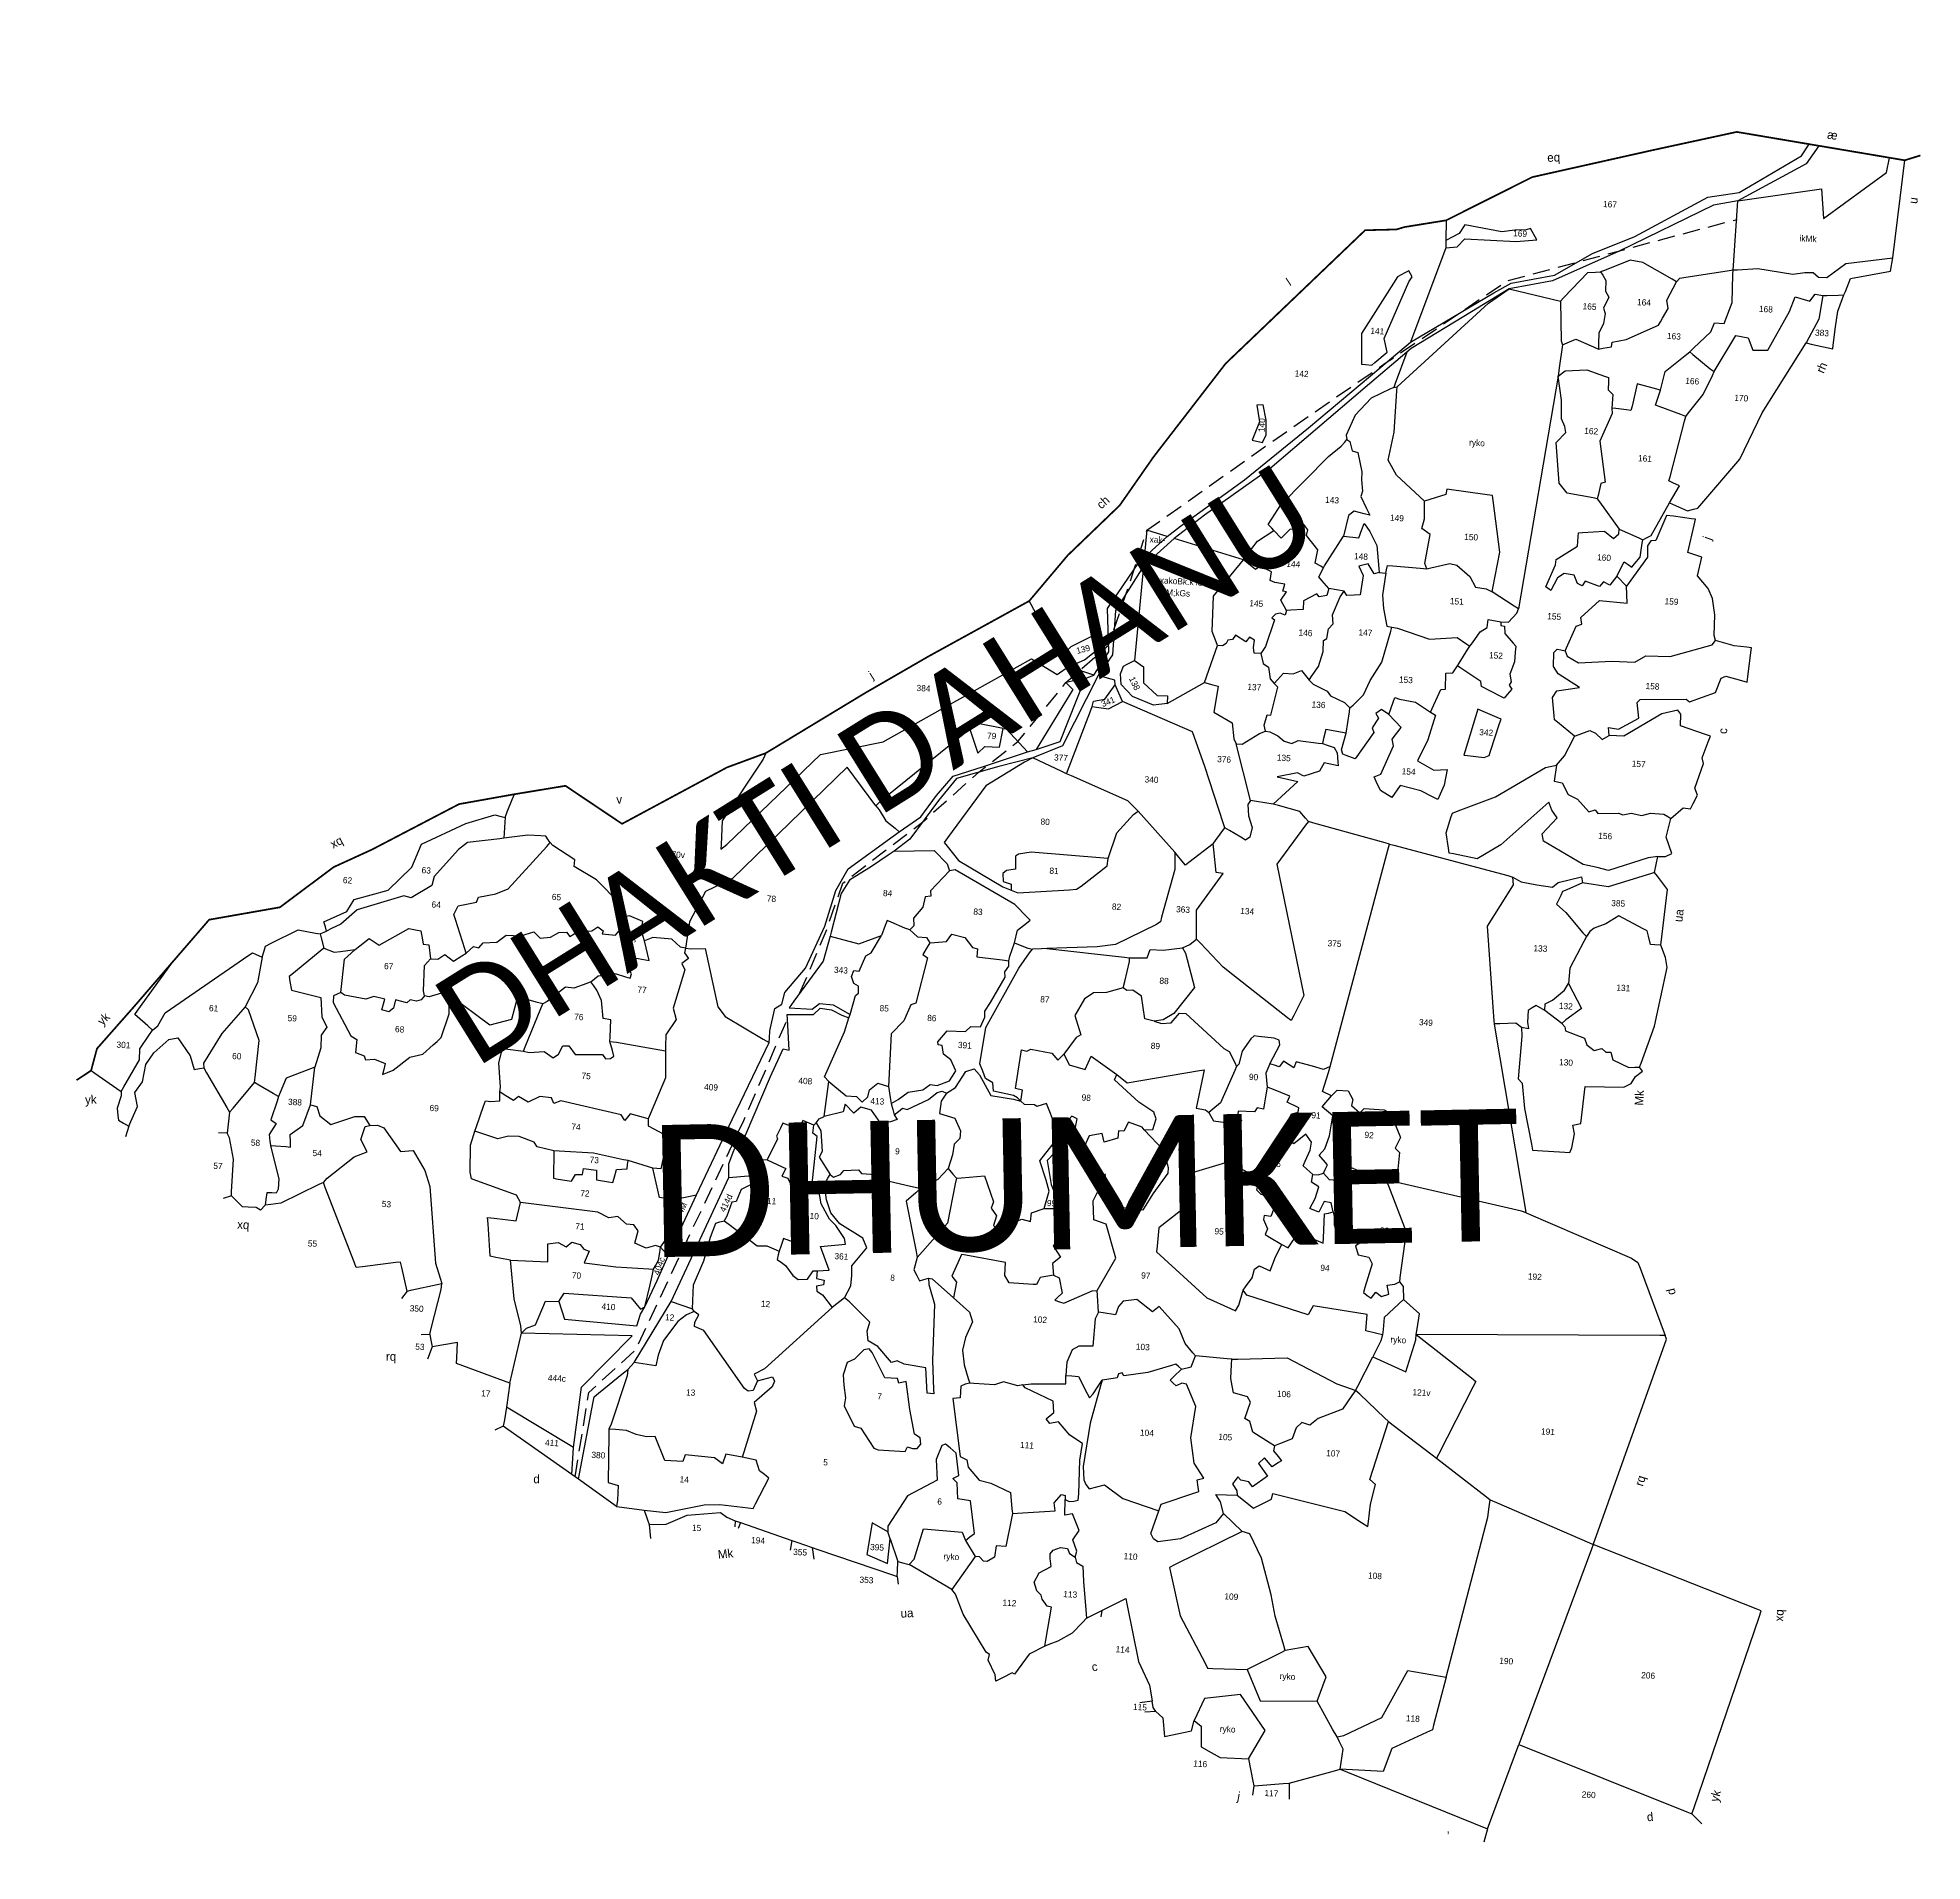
# Model space of a CAD drawing. Header units: metres. Extents: x 258064 to 260797, y 2207124 to 2209769.
import ezdxf

# ---------------------------------------------------------------- set-up
doc = ezdxf.new("R2010")
doc.units = ezdxf.units.M
doc.header["$MEASUREMENT"] = 0
doc.linetypes.add('DASHED', pattern=[0.75, 0.5, -0.25])
for name, color, linetype in [('LINE_FOOTPATH', 1, 'DASHED'), ('OFF', 1, 'Continuous'), ('POLY_PARCEL', 6, 'Continuous'), ('POLY_ROAD', 30, 'Continuous'), ('POLY_WATER', 4, 'Continuous'), ('TEXT_MAPIN', 7, 'Continuous'), ('TEXT_MAPOUT', 7, 'Continuous'), ('TEXT_PARCEL', 7, 'Continuous'), ('V_BOUND_LINE', 7, 'Continuous'), ('VILLAGE NAME', 100, 'Continuous')]:
    doc.layers.add(name, color=color, linetype=linetype)
doc.styles.get("Standard").update_dxf_attribs({"font": 'arial.ttf'})
doc.styles.add('TEXT_MAP', font='KRDEV050.TTF', dxfattribs={"height": 1.8})

msp = doc.modelspace()

# ---------------------------------------------------------------- texts
at = {"layer": 'VILLAGE NAME', "attachment_point": 1}
for s, width, gutter_width, insert, char_height, rotation in [('{\\fCalibri|b0|i0|c0|p34;DHAKTI DAHANU}', 1538.461, 667.3, (258629, 2208387.6), 133.465, 31.95), ('{\\fCalibri|b0|i0|c0|p34;DHUMKET}', 1279.793, 957.3, (258949.1, 2208191.7), 191.456, 1.1028)]:
    msp.add_mtext_dynamic_manual_height_columns(s, width=width, gutter_width=gutter_width, heights=[0], dxfattribs=dict(at, insert=insert, char_height=char_height, rotation=rotation))

# ---------------------------------------------------------------- blocks, each defined once
blk = doc.blocks.new('RRTE')
at = {"layer": 'LINE_FOOTPATH', "ltscale": 10, "flags": 128}
for points in [[(260308.61, 2209145.76), (260315.18, 2209164.01), (260319.25, 2209178.21), (260330.46, 2209187.87), (260341.34, 2209197.17), (260356.77, 2209212.47), (260367.56, 2209221.93), (260380.49, 2209239.76), (260392.2, 2209251.32), (260396.47, 2209266.5), (260401.38, 2209285.09), (260435.42, 2209312.14), (260467.91, 2209337.42), (260501.55, 2209363.03), (260566.97, 2209384.47)], [(260251.44, 2209002.27), (260254.02, 2209026.85), (260266.97, 2209040.08), (260280.12, 2209072.72), (260294.43, 2209107.97), (260305.41, 2209137.98)]]:
    blk.add_lwpolyline(points, dxfattribs=at)
at = {"layer": 'OFF'}
blk.add_lwpolyline([(260272.45, 2209070.01), (260274.8, 2209067.63)], dxfattribs=at)
at = {"layer": 'POLY_PARCEL'}
for points in [[(260566.88, 2209389.88), (260590.86, 2209394.68), (260591.98, 2209386.07), (260609.39, 2209400.42), (260610.04, 2209404.75)], [(260612.66, 2209375.87), (260614.49, 2209404.25)], [(260566.66, 2209369.78), (260566.68, 2209371.07), (260566.88, 2209389.88)], [(260482.94, 2209379.52), (260483.2, 2209373.73)], [(260483.3, 2209371.61), (260486.51, 2209372.06), (260488.6, 2209374.48), (260503.53, 2209374.53), (260509.44, 2209375.38), (260507.47, 2209378.53), (260506.18, 2209378.02), (260502.96, 2209377.8), (260499.19, 2209377.07), (260488.37, 2209378.53), (260486.91, 2209375.94), (260483.2, 2209373.73)], [(260483.2, 2209373.73), (260483.3, 2209371.61)], [(260566.66, 2209369.78), (260567.89, 2209369.91), (260573.75, 2209370.57), (260584.02, 2209369.53), (260587.38, 2209370.2), (260589.83, 2209370.33), (260591.48, 2209369.04), (260593.86, 2209369.1), (260599.12, 2209373.5), (260612.66, 2209375.87)], [(260599.09, 2209364.39), (260599.44, 2209365.41), (260600.72, 2209369.17), (260612.21, 2209371.97), (260612.66, 2209375.87)], [(260483.3, 2209371.61), (260474.63, 2209343.76)], [(260517.3, 2209357.99), (260518.21, 2209359.07), (260524.73, 2209366.71), (260526.96, 2209366.95), (260528.4, 2209367.11)], [(260550.46, 2209365.47), (260549.17, 2209366.12), (260540.45, 2209370.48), (260536.79, 2209370.94), (260529.48, 2209367.6), (260528.4, 2209367.11)], [(260528.4, 2209367.11), (260529.07, 2209366.17), (260530.09, 2209364.74), (260530.14, 2209361.65), (260531.16, 2209359.96), (260529.86, 2209356.7), (260530.37, 2209355.18), (260530.09, 2209352.19), (260528.9, 2209349.38), (260528.9, 2209346.34), (260528.99, 2209344.76)], [(260550.46, 2209365.47), (260551.36, 2209366.54), (260553.1, 2209366.91), (260564.91, 2209369.41), (260566.66, 2209369.78)], [(260555.49, 2209345.47), (260556.46, 2209346.55), (260561.22, 2209351.58), (260562.14, 2209354.21), (260564.89, 2209354.14), (260566.91, 2209360.37), (260566.7, 2209368.35), (260566.66, 2209369.78)], [(260530.27, 2209345.05), (260532.71, 2209345.61), (260532.88, 2209347.01), (260536.88, 2209347.97), (260546.01, 2209352.59), (260546.54, 2209353.64), (260547.06, 2209354.68), (260548.54, 2209357.65), (260547.98, 2209359.96), (260550.46, 2209365.47)], [(260562.86, 2209340.11), (260568.54, 2209350.86), (260572.15, 2209350.37), (260573.62, 2209346.89), (260578.02, 2209347.19), (260583.64, 2209358.67), (260585.05, 2209363.01), (260589.32, 2209362.03), (260590.79, 2209364.11), (260592.99, 2209363.8)], [(260588.91, 2209349.89), (260590.4, 2209349.63), (260595.43, 2209348.78), (260596.72, 2209348.56), (260596.8, 2209349.63), (260597.2, 2209355), (260597.54, 2209359.57), (260598.73, 2209363.26), (260599.09, 2209364.39)], [(260592.99, 2209363.8), (260592.26, 2209356.96), (260589.59, 2209351.34), (260588.91, 2209349.89)], [(260592.99, 2209363.8), (260594.17, 2209363.91), (260597.55, 2209364.24), (260599.09, 2209364.39)], [(260518.57, 2209345.38), (260519.91, 2209346.05), (260522.29, 2209347.24), (260527.55, 2209345.29), (260528.99, 2209344.76), (260530.27, 2209345.05)], [(260547.65, 2209333.87), (260548.69, 2209339.31), (260554.6, 2209344.7), (260555.49, 2209345.47)], [(260552.01, 2209301.49), (260557.33, 2209299.45), (260559.05, 2209299.97), (260560.28, 2209300.34), (260571.63, 2209315.21), (260577.4, 2209328.96), (260588.91, 2209349.89)], [(260555.49, 2209345.47), (260556.36, 2209344.67), (260556.36, 2209344.67), (260561.66, 2209340.88), (260562.86, 2209340.11)], [(260473.71, 2209340.8), (260470.82, 2209331.52), (260470.46, 2209330.35)], [(260555.34, 2209326.68), (260556.08, 2209327.73), (260560.05, 2209333.33), (260562.38, 2209338.97), (260562.86, 2209340.11)], [(260517.79, 2209336.24), (260519.74, 2209337.93), (260526.04, 2209338.52), (260531.17, 2209337.04), (260532.39, 2209336.69), (260532.42, 2209335.5), (260532.46, 2209333.15), (260532.46, 2209333.15), (260533.92, 2209331.87), (260533.86, 2209327.9)], [(260531.02, 2209301.45), (260529.87, 2209301.62), (260522.31, 2209302.56), (260519.86, 2209305.31), (260518.28, 2209317.03), (260520.96, 2209320.14), (260520.54, 2209321.79), (260519.44, 2209323.99), (260519.19, 2209329.43), (260517.79, 2209336.24)], [(260547.65, 2209333.87), (260540.81, 2209335.34), (260539.63, 2209328.8), (260539.4, 2209327.52), (260538.1, 2209327.61), (260535.02, 2209327.82), (260533.86, 2209327.9)], [(260555.34, 2209326.68), (260553.83, 2209327.15), (260547.5, 2209329.12), (260546.37, 2209329.48), (260546.72, 2209330.67), (260547.65, 2209333.87)], [(260470.46, 2209330.35), (260469.55, 2209329.87), (260464.09, 2209326.92), (260459.81, 2209321.69), (260457.5, 2209315.78), (260457.78, 2209314.54)], [(260470.46, 2209330.35), (260471.41, 2209330.58)], [(260434.16, 2209318.85), (260432.98, 2209323.24), (260431.18, 2209323.07), (260432.19, 2209318.23), (260430.45, 2209312.88), (260433.43, 2209312.32), (260434.39, 2209314.57), (260434.16, 2209318.85)], [(260533.86, 2209327.9), (260533.98, 2209326.37), (260530.93, 2209318.19), (260533.13, 2209306.35), (260531.84, 2209305.92), (260531.28, 2209302.46), (260531.02, 2209301.45)], [(260552.01, 2209301.49), (260554.61, 2209306.53), (260552.68, 2209307.28), (260551.49, 2209307.75), (260551.75, 2209309.01), (260555.05, 2209325.25), (260555.34, 2209326.68)], [(260438.16, 2209287.07), (260437.47, 2209287.72), (260436.43, 2209288.71), (260437.38, 2209290.41), (260439.75, 2209294.62), (260452.76, 2209309.31), (260456.2, 2209312.57), (260457.18, 2209313.79), (260457.78, 2209314.54)], [(260457.78, 2209314.54), (260458.62, 2209314.03), (260459.47, 2209311.33), (260461.16, 2209310.94), (260462.62, 2209305.42), (260462.68, 2209303.11), (260463.13, 2209299.91), (260462.68, 2209298.33), (260464.55, 2209294.95), (260465.61, 2209293.04), (260463.91, 2209293.37), (260460.99, 2209293.94), (260459.47, 2209292.59), (260458.34, 2209286.57)], [(260531.02, 2209301.45), (260531.8, 2209300.57), (260537.9, 2209293.03)], [(260544.92, 2209290.35), (260545.96, 2209290.96), (260547.28, 2209291.74), (260552.01, 2209301.49)], [(260482.96, 2209278.46), (260482.29, 2209279.98), (260483.36, 2209288.43), (260480.88, 2209290.06), (260481.44, 2209292.87), (260481.24, 2209296.62), (260481.16, 2209297.99)], [(260567.52, 2209262.36), (260567.08, 2209263.83), (260566.93, 2209269.76), (260565.97, 2209274.47), (260564.57, 2209277.27), (260561.33, 2209280.8), (260562.28, 2209286.22), (260558.15, 2209287.4), (260559.55, 2209295.4), (260559.83, 2209297.13), (260558.66, 2209297.13), (260558.66, 2209297.13), (260553.38, 2209297.63), (260551.32, 2209297.73), (260550.94, 2209296.56), (260548.71, 2209290.37), (260547.24, 2209290.15), (260546.35, 2209288.68), (260546.57, 2209285.37), (260540.94, 2209276.65)], [(260458.34, 2209286.57), (260462.79, 2209286.34), (260463.56, 2209288.83), (260464.09, 2209290.56), (260464.94, 2209289.51), (260465.89, 2209288.31), (260468.15, 2209284.43), (260469.1, 2209277.83), (260469.27, 2209276.61)], [(260538, 2209279.38), (260536.12, 2209276.73), (260534.23, 2209277.59), (260533.13, 2209276.12), (260528.91, 2209277.46), (260528.12, 2209276.06), (260526.71, 2209276.61), (260525.67, 2209279.05), (260522.68, 2209279.36), (260520.9, 2209278.01), (260519.13, 2209274.17), (260517.66, 2209275.21), (260517.66, 2209275.21), (260520.05, 2209281.68), (260520.17, 2209283.27), (260526.16, 2209287.42), (260526.2, 2209290.12), (260526.22, 2209291.33), (260527.39, 2209291.47), (260533.74, 2209292.24), (260536.43, 2209290.23), (260537.9, 2209291.69), (260537.9, 2209293.03)], [(260537.9, 2209293.03), (260543.69, 2209290.82), (260544.92, 2209290.35)], [(260538, 2209279.38), (260539.91, 2209283.65), (260541.12, 2209282.91), (260542.2, 2209282.25), (260542.89, 2209283.2), (260544.41, 2209285.27), (260544.82, 2209289.31), (260544.92, 2209290.35)], [(260407.44, 2209283.61), (260401.38, 2209285.09), (260401.08, 2209277.2)], [(260429.78, 2209278.12), (260430.57, 2209279.28), (260433.61, 2209283.75), (260438.16, 2209287.07)], [(260453.05, 2209277.06), (260453.01, 2209277.08), (260452.24, 2209277.48), (260450.57, 2209278.35), (260451.19, 2209282.18), (260447.69, 2209286.12), (260447.92, 2209287.81), (260446.74, 2209289.27), (260445.6, 2209288.38), (260444.65, 2209287.64), (260442.79, 2209287.69), (260440.37, 2209284.99), (260438.16, 2209287.07)], [(260453.05, 2209277.06), (260453.3, 2209277.64), (260458.34, 2209286.57)], [(260429.78, 2209278.12), (260409.41, 2209283.12)], [(260482.96, 2209278.46), (260484.12, 2209278.8), (260489.5, 2209280.38), (260491.53, 2209279.98), (260495.47, 2209276.89), (260497.27, 2209273.9), (260500.43, 2209273.68), (260502.23, 2209272.89)], [(260540.94, 2209276.65), (260538, 2209279.38)], [(260400.98, 2209274.71), (260399.92, 2209247.27)], [(260423.69, 2209252.96), (260423.22, 2209253.98), (260421.89, 2209256.9), (260421.72, 2209267.08), (260428.97, 2209277.02), (260429.78, 2209278.12)], [(260443.07, 2209264.17), (260441.27, 2209267.04), (260442.79, 2209269.51), (260441.67, 2209269.68), (260442.12, 2209271.76), (260439.24, 2209272.05), (260437.89, 2209272.61), (260438.12, 2209275.09), (260434.79, 2209276.55), (260433.5, 2209275.48), (260430.82, 2209277.39), (260429.78, 2209278.12)], [(260454.99, 2209271.17), (260452.83, 2209273.44), (260451.89, 2209274.43), (260453.05, 2209277.06)], [(260469.27, 2209276.61), (260467.78, 2209276.18), (260465.92, 2209278.99), (260463.22, 2209278.14), (260464.63, 2209275.5), (260464.23, 2209271.15), (260464.12, 2209269.87), (260462.36, 2209269.69), (260460.23, 2209269.48), (260459.39, 2209270.66)], [(260469.27, 2209276.61), (260471.13, 2209276.55)], [(260471.13, 2209276.55), (260470.98, 2209274.73), (260470.58, 2209270.1), (260471.03, 2209266.33), (260472.33, 2209261.26), (260473.79, 2209261.03)], [(260471.13, 2209276.55), (260471.32, 2209277.51), (260471.58, 2209278.8), (260473.08, 2209278.76), (260480.98, 2209278.52), (260482.96, 2209278.46)], [(260524.24, 2209257.02), (260527.08, 2209264.28), (260528.67, 2209264.95), (260528.24, 2209266.84), (260533.37, 2209272.09), (260541.44, 2209271.73), (260540.94, 2209276.65)], [(260454.99, 2209271.17), (260454.51, 2209269.18), (260452.31, 2209268.61), (260451.53, 2209269.46), (260447.86, 2209267.21), (260447.86, 2209264.67), (260444.29, 2209264.3), (260443.07, 2209264.17)], [(260450.73, 2209244.39), (260451.31, 2209245.36), (260453.22, 2209248.52), (260454.29, 2209252.91), (260454.23, 2209256.12), (260455.19, 2209256.68), (260455.47, 2209259.55), (260456.76, 2209261.02), (260456.43, 2209263.66), (260458.4, 2209269.01), (260459.39, 2209270.66)], [(260459.39, 2209270.66), (260454.99, 2209271.17)], [(260443.07, 2209264.17), (260442.74, 2209262.75), (260441.33, 2209263.26), (260439.98, 2209262.92), (260439.98, 2209262.92), (260438.96, 2209261.85), (260439.75, 2209261.23), (260437.55, 2209253.46), (260436.37, 2209251.32)], [(260505.23, 2209264.3), (260505.29, 2209263.23), (260506.3, 2209263.12), (260506.52, 2209261.03), (260509.12, 2209258.35), (260509.91, 2209257.55), (260509.86, 2209255.75), (260509.79, 2209252.99), (260508.67, 2209249.38), (260509.12, 2209247.19), (260508.61, 2209246.18), (260509.45, 2209245.05), (260508.19, 2209243.38), (260507.37, 2209242.29), (260506.38, 2209242.74), (260500.67, 2209245.33), (260500.38, 2209246.74), (260494.05, 2209250.48), (260493.34, 2209250.9)], [(260496.61, 2209256.76), (260497.3, 2209257.84), (260499.37, 2209261.09), (260501.34, 2209262.5), (260501.51, 2209264.81), (260505.23, 2209264.3)], [(260505.23, 2209264.3), (260507.43, 2209264.36), (260509.68, 2209267.11), (260510.06, 2209268.33)], [(260378.24, 2209246.94), (260369.19, 2209261.75), (260368.56, 2209262.77)], [(260462.97, 2209237), (260463.81, 2209237.9), (260466.69, 2209241), (260468.33, 2209245.22), (260471.42, 2209250.74), (260473.52, 2209259.87), (260473.79, 2209261.03)], [(260473.79, 2209261.03), (260475.42, 2209260.87), (260484.89, 2209258.16), (260492.83, 2209259.12), (260495.73, 2209257.31), (260496.61, 2209256.76)], [(260524.24, 2209257.02), (260524.93, 2209255.48), (260528.34, 2209253.74), (260537.89, 2209254.73), (260544.59, 2209254.86), (260547.69, 2209256.84), (260554.7, 2209257.02), (260566.61, 2209261.05), (260567.52, 2209262.36)], [(260538.32, 2209233.22), (260538.03, 2209235.51), (260540.9, 2209235.21), (260546.65, 2209238.67), (260545.92, 2209243.16), (260546.73, 2209244.12), (260559.99, 2209244.96), (260561.02, 2209244.22), (260568.4, 2209247.31), (260569.8, 2209251.58), (260571.12, 2209252.24), (260575.73, 2209251.2), (260577.32, 2209250.84), (260577.43, 2209252.41), (260577.96, 2209259.52), (260578.06, 2209260.89), (260576.68, 2209260.97), (260572.98, 2209261.18), (260567.52, 2209262.36)], [(260392.1, 2209252.49), (260388.26, 2209254.17), (260381.3, 2209250.2), (260378.24, 2209246.94)], [(260380.95, 2209244.41), (260385.5, 2209246.62), (260392.1, 2209252.49)], [(260420.54, 2209241.98), (260423.69, 2209252.96)], [(260436.37, 2209251.32), (260434.4, 2209251.32), (260434.12, 2209252.96), (260434.29, 2209255.04), (260432.77, 2209255.83), (260431.86, 2209254.42), (260428.71, 2209256.16), (260427.92, 2209254.93), (260426.57, 2209254.64), (260426.17, 2209253.63), (260425.1, 2209252.96), (260423.69, 2209252.96)], [(260493.34, 2209250.9), (260493.79, 2209251.7), (260496.11, 2209255.86), (260496.61, 2209256.76)], [(260528.34, 2209232.43), (260523.14, 2209236.19), (260522.26, 2209236.83), (260522.09, 2209238.06), (260521.39, 2209243.27), (260522.44, 2209245.31), (260529.02, 2209246.62), (260522.57, 2209250.21), (260521.85, 2209251.25), (260521.14, 2209252.25), (260521.02, 2209256.34), (260521.95, 2209257.33), (260523, 2209257.19), (260524.24, 2209257.02)], [(260380.95, 2209244.41), (260380.12, 2209245.19), (260378.24, 2209246.94)], [(260410.12, 2209235.34), (260406.11, 2209234.65), (260399.91, 2209236.84), (260396.48, 2209240.11), (260396.08, 2209243.15), (260396.87, 2209245.45), (260397.92, 2209246.08), (260399.92, 2209247.27)], [(260399.92, 2209247.27), (260402.62, 2209245.53), (260402.9, 2209240.97), (260407.07, 2209237.48), (260410.06, 2209237.54), (260410.12, 2209235.34)], [(260436.37, 2209251.32), (260437.22, 2209248.51), (260438.74, 2209247.5), (260439.47, 2209244.12), (260440.65, 2209242.87)], [(260440.65, 2209242.87), (260441.54, 2209243.98), (260443.18, 2209246.03), (260446, 2209245.97), (260448.37, 2209247.1), (260450.05, 2209245.17), (260450.73, 2209244.39)], [(260486.3, 2209237.12), (260488.95, 2209243.76), (260490.24, 2209243.93), (260490.13, 2209248.65), (260492.1, 2209248.82), (260493.34, 2209250.9)], [(260294.92, 2209214.58), (260294.18, 2209212.78), (260283.36, 2209194.26), (260283.41, 2209187.4), (260283.42, 2209186.05), (260285.05, 2209187.46), (260310.69, 2209215.03), (260328.61, 2209219.7), (260346.07, 2209230.79), (260370.19, 2209246.1), (260377.85, 2209241.93), (260380.09, 2209243.73), (260380.95, 2209244.41)], [(260385.99, 2209241.28), (260380.49, 2209239.76), (260382.63, 2209237.93), (260372.93, 2209219.98)], [(260388.4, 2209242.35), (260380.95, 2209244.41)], [(260394.75, 2209239.94), (260394.6, 2209241.29), (260393.53, 2209241.51), (260389.66, 2209242.29)], [(260410.12, 2209235.34), (260420.54, 2209241.98)], [(260420.54, 2209241.98), (260423.02, 2209241.46), (260424.54, 2209241.14), (260424.41, 2209239.94), (260423.69, 2209233.6), (260429.22, 2209230.78), (260429.89, 2209226.22), (260430.68, 2209224.81)], [(260438.9, 2209228.92), (260438.45, 2209230.61), (260439.18, 2209233.64), (260440.2, 2209233.64), (260441.77, 2209241.86), (260440.65, 2209242.87)], [(260450.73, 2209244.39), (260451.97, 2209243.32), (260456.14, 2209241.47), (260457.16, 2209240.17), (260461.33, 2209238.54), (260462.97, 2209237)], [(260557.48, 2209210.26), (260560.87, 2209213.5), (260563.01, 2209213.35), (260563.71, 2209214.91), (260564.85, 2209217.4), (260563.89, 2209219.35), (260566.03, 2209226.64), (260565.52, 2209228.29), (260567.04, 2209232.93), (260567.59, 2209234.62), (260566.2, 2209235.03), (260558.81, 2209237.2), (260558.67, 2209240.58), (260557.78, 2209241.69), (260553.21, 2209240.36), (260542.6, 2209233.3), (260538.32, 2209233.22)], [(260388.44, 2209233.25), (260388.72, 2209234.86), (260391.95, 2209235.59), (260394.75, 2209239.94)], [(260397.11, 2209235.22), (260394.75, 2209239.94)], [(260474.3, 2209235.76), (260472.1, 2209237.06), (260470.58, 2209235.82), (260471.42, 2209234.47), (260469.68, 2209231.66), (260470.24, 2209230.31), (260465.34, 2209222.37), (260462.67, 2209223.18), (260461.62, 2209223.5), (260461.17, 2209224.79), (260462.24, 2209229.69)], [(260462.24, 2209229.69), (260462.86, 2209235.86), (260462.97, 2209237)], [(260486.3, 2209237.12), (260487.82, 2209236.27), (260486.02, 2209229.07), (260483.31, 2209222.76), (260488.21, 2209220.4), (260492.1, 2209220.74), (260491.43, 2209216.18), (260490.43, 2209213.53), (260489.85, 2209211.96), (260488.48, 2209212.56), (260484.83, 2209214.15), (260478.69, 2209215.39), (260476.49, 2209211.79), (260473.11, 2209213.59), (260471.75, 2209216.2), (260471.09, 2209217.47), (260472.95, 2209218.37), (260476.21, 2209226.76), (260475.71, 2209228.67), (260478.13, 2209232.16), (260474.3, 2209235.76)], [(260474.3, 2209235.76), (260475.36, 2209239.39), (260475.76, 2209240.77), (260477.11, 2209240.32), (260481.79, 2209239.7), (260485.38, 2209237.64), (260486.3, 2209237.12)], [(260506.46, 2209234.9), (260506.81, 2209236.23), (260505.7, 2209236.63), (260501.49, 2209238.17), (260499.96, 2209238.73), (260496.96, 2209226.46), (260496.66, 2209225.24), (260497.73, 2209225.16), (260502.53, 2209224.81), (260504, 2209225.54), (260504.32, 2209226.78), (260506.46, 2209234.9)], [(260382.14, 2209213.44), (260388.11, 2209232.2), (260388.44, 2209233.25)], [(260388.44, 2209233.25), (260389.72, 2209233.14), (260393.17, 2209232.85), (260397.11, 2209235.22)], [(260428.76, 2209200.32), (260428.31, 2209201.49), (260421.97, 2209217.73), (260417.88, 2209227.56), (260397.11, 2209235.22)], [(260462.24, 2209229.69), (260456.31, 2209230.38), (260455.84, 2209227.72), (260455.58, 2209226.27)], [(260523.62, 2209223.81), (260525.79, 2209226.6), (260527.88, 2209231.38), (260528.34, 2209232.43)], [(260528.34, 2209232.43), (260529.61, 2209232.99), (260532.68, 2209234.35), (260534.35, 2209233.67), (260536.34, 2209231.93), (260538.32, 2209233.22)], [(260353.43, 2209224.75), (260352.57, 2209223.97), (260328.59, 2209202.31), (260327.53, 2209201.06)], [(260363.12, 2209225.47), (260355.71, 2209226.57), (260354.22, 2209225.38), (260353.43, 2209224.75)], [(260353.43, 2209224.75), (260356.17, 2209217.93), (260358.05, 2209219.95), (260362.34, 2209220.01), (260363.12, 2209225.47)], [(260363.12, 2209225.47), (260363.97, 2209225.4), (260370.47, 2209219.11)], [(260430.68, 2209224.81), (260432.37, 2209224.81), (260437.27, 2209228.19), (260438.9, 2209228.92)], [(260435.73, 2209208.69), (260430.68, 2209224.81)], [(260438.9, 2209228.92), (260440.2, 2209228.86), (260442.56, 2209227.79), (260444.48, 2209226.33), (260446.79, 2209225.82), (260448.54, 2209226.72), (260454.42, 2209226.35), (260455.58, 2209226.27)], [(260455.58, 2209226.27), (260457.26, 2209225.8), (260459.02, 2209225.31), (260459.97, 2209223.85), (260460.32, 2209221.27), (260460.48, 2209220.08), (260459.12, 2209220.3), (260456.37, 2209220.76), (260455.24, 2209218.22), (260450.73, 2209216.53), (260448.82, 2209217.38), (260443.07, 2209215.97), (260449.1, 2209214.9), (260442.33, 2209207.96)], [(260554.34, 2209199.03), (260551.6, 2209198.47), (260540.31, 2209194.2), (260537.02, 2209194.82), (260532.87, 2209195.5), (260521.02, 2209201.63), (260520.58, 2209203.74), (260524.62, 2209208.57), (260523, 2209210.74), (260522.01, 2209212.97), (260508.74, 2209199.83), (260502.16, 2209195.43), (260495.24, 2209196.48), (260493.97, 2209196.67), (260493.7, 2209198.02), (260492.8, 2209202.44), (260494.02, 2209207.22), (260494.28, 2209208.26), (260495.87, 2209208.96), (260506.44, 2209213.65), (260520.4, 2209222.95), (260523.62, 2209223.81)], [(260523.62, 2209223.81), (260523.15, 2209219.08), (260525.51, 2209218.77), (260527.43, 2209215.48), (260530.23, 2209214.3), (260533.64, 2209210.84), (260535.5, 2209211.52), (260536.3, 2209210.53), (260542.26, 2209210.96), (260543.56, 2209210.46), (260545.92, 2209211.08), (260549.02, 2209210.65), (260551.56, 2209211.39), (260555.41, 2209211.33), (260556.57, 2209210.73), (260557.48, 2209210.26)], [(260372.16, 2209217.48), (260369.77, 2209216.14), (260358.96, 2209208.59), (260348.74, 2209192.95), (260347.86, 2209191.6), (260348.77, 2209190.58), (260352.28, 2209186.59), (260365.58, 2209179.7), (260367.02, 2209179.21), (260367.96, 2209178.88)], [(260382.14, 2209213.44), (260380.78, 2209213.99), (260372.16, 2209217.48)], [(260327.53, 2209201.06), (260318.62, 2209211.84), (260287.25, 2209177.8), (260279.68, 2209173.55), (260275.52, 2209164.52), (260274.8, 2209156.92)], [(260403.43, 2209203.76), (260402.4, 2209204.69), (260400.27, 2209206.63), (260383.58, 2209212.89), (260382.14, 2209213.44)], [(260435.73, 2209208.69), (260435.05, 2209207.41), (260435.42, 2209204.17), (260436.64, 2209200.87), (260436.15, 2209198), (260434.87, 2209197.15), (260433.53, 2209197.88), (260430.14, 2209199.61), (260428.76, 2209200.32)], [(260442.33, 2209207.96), (260437.45, 2209208.5), (260435.73, 2209208.69)], [(260554.34, 2209199.03), (260556.52, 2209199.18), (260558.36, 2209200.13), (260556.45, 2209204.74), (260557.26, 2209209.07), (260557.48, 2209210.26)], [(260395.55, 2209189.62), (260397.59, 2209197.12), (260402.12, 2209202.74), (260403.43, 2209203.76)], [(260414.69, 2209192.5), (260403.43, 2209203.76)], [(260452.78, 2209203.5), (260452.05, 2209202.39), (260444.33, 2209190.7), (260454.25, 2209153.1), (260451.67, 2209147.15), (260451.03, 2209145.67), (260449.92, 2209146.45), (260433.41, 2209158.02), (260430.47, 2209160.08), (260423.53, 2209166.58), (260422.36, 2209167.68)], [(260452.78, 2209203.5), (260451.92, 2209204.42), (260450.15, 2209206.31), (260443.94, 2209207.62), (260442.33, 2209207.96)], [(260476.56, 2209198.31), (260475.33, 2209198.58), (260454.35, 2209203.16), (260452.78, 2209203.5)], [(260220.57, 2209191.77), (260221.11, 2209193.38), (260222.34, 2209197.03), (260222.88, 2209198.62)], [(260327.53, 2209201.06), (260328.54, 2209200.01), (260330.69, 2209196.92), (260333.51, 2209194.94), (260334.66, 2209193.96)], [(260425.62, 2209195.54), (260426.25, 2209196.5), (260428.76, 2209200.32)], [(260463.05, 2209133.04), (260476.26, 2209196.86), (260476.56, 2209198.31)], [(260476.56, 2209198.31), (260477.83, 2209198.04), (260511.26, 2209191.08), (260512.79, 2209190.76)], [(260553.64, 2209194.32), (260554.34, 2209199.03)], [(260170.8, 2209156.06), (260170.4, 2209157.21), (260169.88, 2209158.68), (260176.33, 2209162.01), (260178.32, 2209165.62), (260187.99, 2209168.84), (260194.44, 2209175.85), (260196.86, 2209182.67), (260209.36, 2209189.37), (260217.59, 2209192.34), (260219.41, 2209191.99), (260220.57, 2209191.77)], [(260414.69, 2209192.5), (260414.8, 2209190.76), (260415.01, 2209187.47), (260411.92, 2209173.47), (260411.63, 2209172.16), (260410.39, 2209171.15), (260399.01, 2209164.84), (260393.77, 2209163.89), (260379.23, 2209162.57)], [(260425.62, 2209195.54), (260418.91, 2209189.72), (260417.96, 2209188.9), (260416.89, 2209190.08), (260415.51, 2209191.6), (260414.69, 2209192.5)], [(260422.36, 2209167.68), (260422.28, 2209169.02), (260421.91, 2209176.07), (260428.95, 2209187.15), (260426.98, 2209187.27), (260425.91, 2209193.78), (260425.62, 2209195.54)], [(260553.64, 2209194.32), (260552.54, 2209193.91), (260540.49, 2209189.42), (260533.01, 2209190.2)], [(260556.59, 2209173.45), (260557.7, 2209189.68), (260554.53, 2209193.31), (260553.64, 2209194.32)], [(260220.57, 2209191.77), (260220.55, 2209190.38), (260220.51, 2209187.33), (260220.5, 2209185.72)], [(260233.99, 2209185.21), (260233.4, 2209186.01), (260232.64, 2209187.05), (260231.23, 2209187.05), (260227.4, 2209187.05), (260220.5, 2209185.72)], [(260333.56, 2209188.28), (260345.15, 2209189.15), (260349.07, 2209185.46), (260349.83, 2209183.49)], [(260395.55, 2209189.62), (260394.27, 2209189.65), (260373.2, 2209190.23), (260369.55, 2209189.4), (260368.67, 2209188.79), (260368.79, 2209187.19), (260368.95, 2209185.04), (260366.3, 2209184.49), (260365.36, 2209183.61), (260365.54, 2209181.28), (260367.94, 2209180.61), (260367.96, 2209178.88)], [(260367.96, 2209178.88), (260369.94, 2209178.21), (260384.85, 2209179.9), (260386.9, 2209180.21), (260388.18, 2209181.2), (260395.33, 2209187.47), (260395.55, 2209189.62)], [(260509.81, 2209148.01), (260509.71, 2209148.79), (260506.21, 2209176.14), (260513.1, 2209188.53), (260512.79, 2209190.76)], [(260512.79, 2209190.76), (260514.13, 2209190.04), (260515.21, 2209189.46), (260519.86, 2209188.84), (260524.39, 2209188.47), (260526, 2209189.89), (260532.64, 2209191.88), (260533.01, 2209190.2)], [(260533.01, 2209190.2), (260528.55, 2209187.95), (260527.36, 2209187.35), (260526.9, 2209186.23), (260525.81, 2209183.57), (260528.67, 2209181.34), (260533.88, 2209175.77), (260535.05, 2209174.77)], [(260220.5, 2209185.72), (260219.36, 2209185.52), (260210.14, 2209183.88), (260207.58, 2209181.79), (260200.98, 2209173.58), (260200.49, 2209170.96), (260194.74, 2209167.06), (260192.55, 2209167.45), (260179.29, 2209162.71), (260174.82, 2209158.25), (260172.21, 2209156.83), (260170.8, 2209156.06)], [(260211.49, 2209151.93), (260211.03, 2209153.15), (260207.85, 2209161.44), (260207.31, 2209162.84), (260207.77, 2209163.92), (260208.45, 2209165.5), (260213.7, 2209166.84), (260214.2, 2209168.33), (260219.16, 2209169.54), (260222.63, 2209171.16), (260233.07, 2209184.07), (260233.99, 2209185.21)], [(260256.34, 2209164.97), (260255.1, 2209168.77), (260247.98, 2209175.2), (260241.35, 2209178.69), (260241.45, 2209180.61), (260234.82, 2209184.41), (260233.99, 2209185.21)], [(260349.83, 2209183.49), (260344.7, 2209177.35), (260344.87, 2209175.89), (260343.24, 2209175.55), (260342.73, 2209172.57), (260340.2, 2209169.25), (260340.42, 2209167), (260339.35, 2209165.82)], [(260369.83, 2209163.68), (260370.45, 2209167.45), (260372.93, 2209169.61), (260373.94, 2209170.49), (260373.12, 2209171.26), (260369.33, 2209174.77), (260351.52, 2209183.83), (260349.83, 2209183.49)], [(260556.59, 2209173.45), (260554.87, 2209173.45), (260553.6, 2209173.45), (260552.92, 2209175.84), (260552.48, 2209177.37), (260551.31, 2209177.91), (260543.98, 2209181.27), (260540.38, 2209178.73), (260537.1, 2209177.31), (260535.86, 2209176.26), (260535.05, 2209174.77)], [(260535.05, 2209174.77), (260534.34, 2209173.23), (260530.71, 2209165.35), (260530.58, 2209160.83)], [(260552.46, 2209137.81), (260552.81, 2209138.98), (260556.14, 2209149.88), (260558.8, 2209167.07), (260558.14, 2209169.91), (260556.59, 2209173.45)], [(260255.25, 2209160.72), (260255.62, 2209162.17), (260256.34, 2209164.97)], [(260262.84, 2209158.35), (260261.67, 2209161.34), (260262.06, 2209163.94), (260258.15, 2209165.3), (260256.34, 2209164.97)], [(260339.35, 2209165.82), (260337.91, 2209166.16), (260333.79, 2209167.69), (260332.61, 2209168.13), (260332.15, 2209166.64), (260331.26, 2209163.74)], [(260339.35, 2209165.82), (260340.47, 2209164.87), (260341.66, 2209163.85), (260344.25, 2209163.85), (260345.32, 2209162.33)], [(260345.32, 2209162.33), (260346.65, 2209162.51), (260350.17, 2209163), (260351.58, 2209165.2), (260355.35, 2209164.41), (260356.39, 2209163.26), (260357.78, 2209161.71), (260359.18, 2209161.37), (260359.13, 2209159.01), (260366.56, 2209158.61), (260368.48, 2209158.44)], [(260403.29, 2209161.24), (260404.67, 2209161.3), (260408.36, 2209161.47), (260409.15, 2209163.94), (260412.93, 2209164), (260418.45, 2209165.01)], [(260418.45, 2209165.01), (260419.35, 2209163.49), (260422.5, 2209153.7), (260416.98, 2209145.88), (260414, 2209143.85), (260411.46, 2209143.29)], [(260418.45, 2209165.01), (260420.48, 2209166.03), (260421.55, 2209166.97), (260422.36, 2209167.68)], [(260211.49, 2209151.93), (260212.6, 2209153.03), (260213.51, 2209153.93), (260215.04, 2209153.69), (260216.23, 2209155.12), (260220.18, 2209155.61), (260222.8, 2209157.73), (260227.05, 2209157.83), (260230.71, 2209159.12), (260232.68, 2209157.39), (260235.63, 2209157.88), (260237.95, 2209159.41), (260240.13, 2209159.56), (260241.21, 2209158.43), (260243.64, 2209160.1), (260247.49, 2209160.35), (260249.12, 2209161.63), (260250.75, 2209160.52), (260250.51, 2209159.64), (260254.36, 2209159.49), (260255.25, 2209160.72)], [(260255.25, 2209160.72), (260256.09, 2209159.86), (260257.96, 2209157.91), (260258.07, 2209153.56)], [(260274.8, 2209156.92), (260273.31, 2209157.12), (260273.31, 2209157.12), (260270.7, 2209159.26), (260265.18, 2209159.46), (260262.84, 2209158.35)], [(260316.39, 2209162.64), (260324.87, 2209160.91), (260331.26, 2209163.74)], [(260323.43, 2209140.38), (260324.67, 2209145.95), (260325.57, 2209146.69), (260325.4, 2209148.66), (260324.05, 2209149.39), (260323.2, 2209151.36), (260323.82, 2209153.16), (260325.4, 2209153.05), (260327.03, 2209157.55), (260328.55, 2209158.5), (260331.26, 2209163.74)], [(260345.32, 2209162.33), (260344.67, 2209161.07), (260343.52, 2209158.84), (260344.87, 2209157.99), (260342.28, 2209144.65), (260340.82, 2209144.15), (260339.13, 2209139.36), (260335.63, 2209135.42), (260335.75, 2209120.12)], [(260374.21, 2209118.02), (260373.21, 2209118.99), (260371.97, 2209119.55), (260366.17, 2209120.51), (260365.83, 2209122.93), (260363.63, 2209124.06), (260362.71, 2209126.13), (260361.78, 2209128.22), (260362.85, 2209138.75), (260371.52, 2209156.42), (260374.35, 2209161.03), (260375.07, 2209162.2)], [(260368.48, 2209158.44), (260368.71, 2209159.74), (260369.83, 2209163.68)], [(260369.83, 2209163.68), (260370.96, 2209163.3), (260373.72, 2209162.38), (260375.07, 2209162.2)], [(260379.23, 2209162.57), (260377.75, 2209162.44), (260375.07, 2209162.2)], [(260379.23, 2209162.57), (260401.83, 2209161.32), (260403.29, 2209161.24)], [(260401.97, 2209152.5), (260402.29, 2209154.31), (260403.32, 2209160.15), (260403.29, 2209161.24)], [(260524.2, 2209152.71), (260524.2, 2209154.57), (260526.24, 2209155.75), (260529.53, 2209158.84), (260530.58, 2209160.83)], [(260530.58, 2209160.83), (260534.74, 2209153.83), (260530.34, 2209150.29), (260529.28, 2209149.18)], [(260152.65, 2209147.43), (260153.1, 2209149.31), (260153.45, 2209150.72), (260155.01, 2209151.62), (260162.55, 2209155.91), (260167.6, 2209155.29), (260169.03, 2209155.11)], [(260169.03, 2209155.11), (260170.8, 2209156.06)], [(260169.03, 2209155.11), (260169.36, 2209154.02), (260170.26, 2209151.04)], [(260179.4, 2209151.15), (260183.23, 2209154.62), (260186.21, 2209152.85), (260194.51, 2209158.09), (260196.53, 2209157.81), (260198.02, 2209157.6), (260198.65, 2209155.02), (260198.94, 2209153.85), (260200.57, 2209153.7), (260201.28, 2209149.67)], [(260258.07, 2209153.56), (260264.47, 2209152.73), (260262.84, 2209158.35)], [(260274.8, 2209156.92), (260274.62, 2209155.56), (260275.89, 2209153.96), (260274.02, 2209152.37), (260275.01, 2209150.6), (260272.25, 2209139.3), (260273.3, 2209136.1), (260270.49, 2209131.47), (260270.64, 2209128.25), (260270.71, 2209126.84)], [(260274.8, 2209156.92), (260276.46, 2209156.82), (260280.49, 2209157.09), (260285.12, 2209140.45), (260287.38, 2209137.74), (260298.7, 2209131.84), (260300.5, 2209130.94)], [(260336.76, 2209115.28), (260338.73, 2209116.57), (260341.44, 2209118.82), (260345.72, 2209119.78), (260347.75, 2209121.41), (260349.72, 2209121.19), (260353.27, 2209122.82), (260354.02, 2209124.15), (260354.96, 2209125.8), (260353.32, 2209128.84), (260351.07, 2209130.42), (260350.56, 2209132.89), (260349.38, 2209132.95), (260349.27, 2209133.85), (260351.8, 2209137.17), (260357.1, 2209137.34), (260358.51, 2209138.8), (260361.38, 2209138.91), (260362.4, 2209141.78), (260362.34, 2209143.47), (260363.86, 2209146.12), (260367.69, 2209153.6), (260367.47, 2209155.18), (260368.54, 2209156.92), (260368.48, 2209158.44)], [(260524.2, 2209152.71), (260521.59, 2209154.01), (260520.47, 2209153.26), (260519.3, 2209152.46), (260519.36, 2209148.99), (260519.73, 2209147.13), (260517.66, 2209147.42)], [(260122.1, 2209124.61), (260123.58, 2209125.91), (260125.47, 2209129.86), (260148.76, 2209147.83), (260149.72, 2209148.57), (260150.64, 2209148.21), (260152.65, 2209147.43)], [(260170.26, 2209151.04), (260161.43, 2209142.92), (260160.73, 2209142.28), (260161.05, 2209140.91), (260161.64, 2209138.4), (260170.26, 2209136.74), (260170.85, 2209131.2), (260172.46, 2209128.26), (260170.91, 2209125.86), (260171.07, 2209122.22), (260169.57, 2209116.5)], [(260170.26, 2209151.04), (260173.38, 2209150.09), (260175.18, 2209150.41), (260179.4, 2209151.15)], [(260175.92, 2209138.56), (260176.43, 2209148.18), (260177.31, 2209149.06), (260179.4, 2209151.15)], [(260200.15, 2209138.9), (260199.76, 2209140.36), (260199.64, 2209147.62), (260201.28, 2209149.67)], [(260201.28, 2209149.67), (260203.41, 2209149.67), (260205.39, 2209151.15), (260207.95, 2209149.38), (260210.28, 2209151.06), (260211.49, 2209151.93)], [(260247.97, 2209145.62), (260248.99, 2209146.53), (260250.01, 2209147.44), (260253.05, 2209147.71), (260254.87, 2209148.38), (260257.92, 2209147.62), (260259.34, 2209147.27), (260259.62, 2209148.6), (260258.07, 2209151.08), (260258.07, 2209153.56)], [(260401.97, 2209152.5), (260397.18, 2209150.86), (260393.46, 2209150.53), (260391.66, 2209149.16), (260390.93, 2209148.61), (260388.45, 2209143.72), (260390.42, 2209138.14), (260389.18, 2209137.36), (260385.88, 2209132.37)], [(260411.46, 2209143.29), (260408.67, 2209143.83), (260407.38, 2209150.3), (260404.79, 2209151.93), (260403.04, 2209151.71), (260401.97, 2209152.5)], [(260517.66, 2209147.42), (260516.03, 2209148.6), (260511.34, 2209148.15), (260509.81, 2209148.01)], [(260529.28, 2209149.18), (260524.2, 2209152.71)], [(260529.28, 2209149.18), (260530.21, 2209148.25), (260530.46, 2209147.13), (260536.04, 2209145.28), (260536.85, 2209143.42), (260539.02, 2209141.87), (260541.25, 2209142.61), (260542.49, 2209141.62), (260543.92, 2209141.68), (260544.6, 2209139.51), (260549.38, 2209137.59), (260551.13, 2209137.71), (260552.46, 2209137.81)], [(260122.1, 2209124.61), (260120.7, 2209125.73), (260117.57, 2209128.21), (260116.72, 2209128.89), (260117.52, 2209130.15), (260126.56, 2209144.31)], [(260152.65, 2209147.43), (260151.72, 2209140.02), (260148.53, 2209132.79)], [(260247.97, 2209145.62), (260246.82, 2209145.11), (260243.22, 2209143.52), (260240.8, 2209143.69), (260235.66, 2209139.22), (260234.46, 2209138.45)], [(260254.48, 2209128.64), (260254.43, 2209130.02), (260254.43, 2209134.98), (260252.17, 2209135.25), (260251.34, 2209140.44), (260249.9, 2209143.36), (260248.93, 2209144.5), (260247.97, 2209145.62)], [(260411.46, 2209143.29), (260413.55, 2209142.78), (260416.42, 2209143.12), (260418.67, 2209145.99), (260420.48, 2209146.05), (260431.97, 2209136.53), (260433.6, 2209135.75), (260435.46, 2209132.65), (260435.97, 2209131.56)], [(260522.06, 2209093.86), (260521.74, 2209095.25), (260510.1, 2209146.74), (260509.81, 2209148.01)], [(260517.66, 2209147.42), (260517.96, 2209144.9), (260517.52, 2209132.47), (260518.74, 2209131.29), (260519.85, 2209124), (260522.44, 2209113.83), (260522.87, 2209112.15), (260524.27, 2209112.14), (260532.27, 2209112.08), (260533.63, 2209112.08), (260534.15, 2209113.4), (260534.74, 2209117.52), (260534.15, 2209119.95), (260536.43, 2209120.61), (260537.09, 2209131.36), (260548.22, 2209131.8), (260550.29, 2209132.98), (260551.47, 2209135.04), (260553.38, 2209136.74), (260552.46, 2209137.81)], [(260175.92, 2209138.56), (260174.91, 2209138.01), (260173.84, 2209137.43), (260173.89, 2209135.52), (260179.53, 2209126.12), (260181.28, 2209125.16), (260181.16, 2209121.39), (260183.64, 2209120.55), (260184.15, 2209119.48), (260186.74, 2209119.82), (260189.9, 2209118.75), (260189.59, 2209116.95), (260189.33, 2209115.48), (260190.68, 2209116.12), (260192.32, 2209116.89), (260196.94, 2209120.89), (260200.6, 2209122.01), (260203.44, 2209124.85), (260204.53, 2209125.94), (260205.67, 2209127.08), (260207.59, 2209134.11), (260207.36, 2209139.52)], [(260200.15, 2209138.9), (260199.3, 2209137.66), (260197.95, 2209137.21), (260196.04, 2209137.49), (260195.19, 2209136.59), (260191.81, 2209137.32), (260191.36, 2209134.85), (260190.12, 2209133.72), (260188.04, 2209134.17), (260188.77, 2209137.27), (260185.56, 2209137.94), (260183.25, 2209137.04), (260176.99, 2209137.83), (260175.92, 2209138.56)], [(260207.36, 2209139.52), (260206.46, 2209140.25), (260204.99, 2209139.91), (260201.5, 2209138.73), (260200.15, 2209138.9)], [(260234.46, 2209138.45), (260232.95, 2209138.78), (260227.08, 2209140.08), (260225.67, 2209133.44), (260219.47, 2209131.47), (260207.36, 2209139.52)], [(260229.67, 2209124.49), (260230.11, 2209125.78), (260234.01, 2209137.13), (260234.46, 2209138.45)], [(260318.34, 2209120.68), (260317.06, 2209121.92), (260322.13, 2209135.26), (260323.15, 2209139.37)], [(260445.56, 2209132.84), (260448.13, 2209138.52), (260447.88, 2209139.86), (260446.36, 2209140.29), (260441.82, 2209140.58), (260440.61, 2209140.66), (260439.63, 2209139.8), (260437.37, 2209136.08), (260436.64, 2209132.23), (260435.97, 2209131.56)], [(260148.53, 2209132.79), (260142.17, 2209124.74), (260137.4, 2209115.87), (260137.5, 2209114.49)], [(260152.41, 2209111.08), (260152.5, 2209112.66), (260153.07, 2209123.29), (260149.54, 2209132.03), (260148.53, 2209132.79)], [(260374.21, 2209118.02), (260374.51, 2209121.25), (260372.44, 2209121.62), (260373.46, 2209131.6), (260373.6, 2209132.92), (260373.6, 2209132.92), (260375.13, 2209132.55), (260376.23, 2209133.28), (260382.4, 2209132.43), (260384.23, 2209130.47), (260385.88, 2209132.37)], [(260385.88, 2209132.37), (260386.62, 2209131.08), (260387.6, 2209129.37), (260392.24, 2209128.21), (260393.83, 2209132.18), (260401.47, 2209127.3)], [(260445.56, 2209132.84), (260444.58, 2209130.1), (260445.13, 2209126.08)], [(260463.05, 2209133.04), (260461.15, 2209132.11), (260457.91, 2209132.9), (260453.14, 2209133.88), (260452.53, 2209132.05), (260451.11, 2209132.87), (260449.47, 2209133.82), (260448.31, 2209132.17), (260446.87, 2209132.52), (260445.56, 2209132.84)], [(260463.92, 2209124.61), (260461.21, 2209125.65), (260462.62, 2209131.31), (260463.05, 2209133.04)], [(260229.67, 2209124.49), (260231.3, 2209124.17), (260235.66, 2209124.72), (260238.37, 2209123.02), (260239.86, 2209124.17), (260240.91, 2209126.65), (260242.67, 2209126.76), (260244.66, 2209124.34), (260252.55, 2209124.78), (260253.49, 2209123.57), (260254.93, 2209123.73), (260255.86, 2209124.5), (260255.33, 2209126.11), (260254.48, 2209128.64)], [(260254.48, 2209128.64), (260256.36, 2209128.64), (260269.05, 2209127.04), (260270.71, 2209126.84)], [(260270.71, 2209126.84), (260270.79, 2209125.18), (260271.09, 2209119.07), (260267.24, 2209108.34), (260266.73, 2209106.94)], [(260352.54, 2209119.16), (260355.07, 2209120.96), (260357.78, 2209125.74), (260360.2, 2209126.65), (260361.83, 2209125.01), (260365.44, 2209119.16), (260372.03, 2209118.54), (260374.21, 2209118.02)], [(260410.27, 2209111.73), (260412.78, 2209111.97), (260413.56, 2209115.15), (260412.78, 2209116.98), (260408.32, 2209119.67), (260400.92, 2209125.71), (260401.47, 2209127.3)], [(260401.47, 2209127.3), (260404.59, 2209125.04), (260425.3, 2209129.74), (260426.65, 2209130.05), (260426.43, 2209128.58), (260424.94, 2209118.87), (260427.69, 2209118.51), (260428.67, 2209117.83)], [(260435.97, 2209131.56), (260435.51, 2209130.35), (260431.93, 2209120.81), (260429.78, 2209118.85), (260428.67, 2209117.83)], [(260114.02, 2209106.38), (260114.73, 2209107.76), (260118.84, 2209115.83), (260118.7, 2209119.01), (260121.14, 2209123.02), (260122.1, 2209124.61)], [(260116.76, 2209096.5), (260117.28, 2209097.82), (260119.01, 2209102.25), (260117.98, 2209106.3), (260120.01, 2209109.5), (260120.75, 2209114.55), (260122.83, 2209118.03), (260126.94, 2209122.14), (260129.54, 2209122.83), (260133.43, 2209117.82), (260134.73, 2209113.93), (260136.26, 2209114.24), (260137.5, 2209114.49)], [(260223.47, 2209112.33), (260223.59, 2209113.68), (260222.69, 2209120.77), (260223.36, 2209123.75), (260223.64, 2209125), (260225.13, 2209124.87), (260229.67, 2209124.49)], [(260445.13, 2209126.08), (260444.89, 2209123.82), (260444.64, 2209121.44), (260444.46, 2209119.61), (260442.56, 2209119.91), (260441.89, 2209118.69), (260437.19, 2209118.63), (260437.06, 2209116.98), (260438.41, 2209116), (260437.25, 2209114.9)], [(260459.8, 2209101.59), (260457.94, 2209103.03), (260456.81, 2209103.91), (260457.35, 2209105.31), (260458.58, 2209108.49), (260458.82, 2209110.87), (260457.05, 2209113.13), (260453.75, 2209110.14), (260453.75, 2209110.14), (260452.53, 2209111.36), (260450.02, 2209111.67), (260450.55, 2209113.11), (260452.59, 2209118.69), (260454.54, 2209119.3), (260454.67, 2209120.58), (260451.18, 2209122.05), (260451.86, 2209123.82), (260446.51, 2209125.61), (260445.13, 2209126.08)], [(260462.81, 2209102.06), (260463.28, 2209103.2), (260463.86, 2209104.6), (260461.26, 2209107.2), (260462.81, 2209109.18), (260463.92, 2209112.96), (260464.61, 2209118.85), (260461.38, 2209121.27), (260463.92, 2209124.61)], [(260463.92, 2209124.61), (260465.41, 2209126.35), (260468.58, 2209126.29), (260470.13, 2209123.87), (260469.82, 2209122.13), (260472.36, 2209120.15), (260473.54, 2209121.45), (260479.37, 2209121.39), (260481.29, 2209120.46), (260481.86, 2209119.25), (260484.46, 2209113.65), (260483.15, 2209110.49), (260484.46, 2209109.25), (260484.15, 2209103.48), (260482.29, 2209102.14), (260480.98, 2209101.19)], [(260169.57, 2209116.5), (260161.48, 2209112.88), (260160.03, 2209108.67), (260159.61, 2209107.43)], [(260168.95, 2209105.6), (260169.57, 2209116.5)], [(260317.6, 2209110.44), (260318.34, 2209120.68)], [(260318.34, 2209120.68), (260319.6, 2209119.73), (260323.58, 2209116.74), (260326.62, 2209116.74), (260328.31, 2209115.16), (260329.87, 2209116.81), (260330.22, 2209118.93), (260332.53, 2209120.9), (260335.75, 2209120.12)], [(260335.75, 2209120.12), (260336.39, 2209117.05), (260336.76, 2209115.28)], [(260337.83, 2209112.01), (260338.97, 2209113.09), (260340.08, 2209114.15), (260341.49, 2209113.76), (260347.46, 2209117.08), (260349.89, 2209119.16), (260351.3, 2209119.67), (260352.54, 2209119.16)], [(260352.54, 2209119.16), (260351.18, 2209116.8), (260350.85, 2209113.19), (260355.35, 2209112.07), (260357.21, 2209108.47), (260357.16, 2209106.27), (260355.58, 2209104.58), (260355.35, 2209101.43), (260354.28, 2209097.38)], [(260384.6, 2209111.42), (260381.67, 2209117.83), (260378.92, 2209116.73), (260378.18, 2209117.16), (260375.31, 2209117.1), (260374.21, 2209118.02)], [(260428.67, 2209117.83), (260429.31, 2209116.8), (260430.14, 2209115.45), (260437.25, 2209114.9)], [(260105, 2209111.93), (260106.16, 2209111.21), (260112.77, 2209107.15), (260114.02, 2209106.38)], [(260137.5, 2209114.49), (260138.41, 2209113.1), (260144.8, 2209103.41), (260145.66, 2209102.1)], [(260145.66, 2209102.1), (260146.63, 2209103.39), (260152.41, 2209111.08)], [(260159.61, 2209107.43), (260158.01, 2209108.24), (260153.76, 2209110.4), (260152.41, 2209111.08)], [(260216.88, 2209100.57), (260217.28, 2209101.93), (260219.02, 2209107.94), (260219.47, 2209109.52), (260221, 2209109.41), (260223.64, 2209109.8), (260223.47, 2209112.33)], [(260266.73, 2209106.94), (260265.39, 2209107.25), (260261.53, 2209108.14), (260260.1, 2209106.1), (260258.89, 2209107.64), (260241.22, 2209110.78), (260239.24, 2209109.85), (260238.47, 2209111.44), (260235.1, 2209111.61), (260231.79, 2209109.79), (260228.97, 2209111.28), (260227.54, 2209110.07), (260224.81, 2209111.59), (260223.47, 2209112.33)], [(260315.36, 2209108.47), (260316.2, 2209109.65), (260317.6, 2209110.44)], [(260337.83, 2209112.01), (260338.73, 2209110.77), (260336.87, 2209109.99), (260334.06, 2209109.37), (260331.13, 2209113.03), (260328.08, 2209113.76), (260326.11, 2209111.84), (260323.46, 2209114.32), (260323.01, 2209112.12), (260317.6, 2209110.44)], [(260336.76, 2209115.28), (260337.33, 2209113.53), (260337.83, 2209112.01)], [(260382.68, 2209087.36), (260383.81, 2209092.45), (260382.8, 2209095.66), (260380.6, 2209101.12), (260384.21, 2209106.24), (260384.6, 2209111.42)], [(260386.43, 2209111.06), (260384.94, 2209103.82), (260382.8, 2209101.29), (260384.32, 2209094.42), (260386.41, 2209089.98), (260387.64, 2209087.64)], [(260386.43, 2209111.06), (260384.6, 2209111.42)], [(260410.27, 2209111.73), (260409.66, 2209112.52), (260405.69, 2209113.68), (260404.4, 2209111.06), (260402.94, 2209111), (260402.81, 2209108.92), (260398.96, 2209107.52), (260398.17, 2209109.96), (260394.5, 2209109.16), (260392.85, 2209104.95), (260389.67, 2209105.93), (260390.77, 2209113.8), (260389.18, 2209114.48), (260386.43, 2209111.06)], [(260399.33, 2209064.53), (260404.16, 2209074.18), (260400.8, 2209083.89), (260397.19, 2209084.92), (260396.7, 2209090.36), (260397.8, 2209092.98), (260400.98, 2209089.2), (260409.77, 2209088.68), (260411.25, 2209088.59), (260412.04, 2209090.04), (260413.88, 2209093.41), (260417.91, 2209099.58), (260417.91, 2209101.1), (260416.32, 2209106.11), (260410.27, 2209111.73)], [(260437.25, 2209114.9), (260437.61, 2209113.2), (260434.68, 2209106.66), (260436.21, 2209104.22)], [(260114.02, 2209106.38), (260114.07, 2209105.08), (260113.11, 2209101.49), (260113.5, 2209099.33), (260113.73, 2209098.02), (260115.18, 2209097.29), (260116.76, 2209096.5)], [(260159.61, 2209107.43), (260159.25, 2209106.09), (260157.78, 2209100.58), (260159.35, 2209099.58), (260157.48, 2209096.31), (260157.8, 2209094.43), (260158.01, 2209093.16)], [(260158.01, 2209093.16), (260159.46, 2209093.13), (260162.54, 2209093.07), (260163.86, 2209093.04), (260163.74, 2209094.48), (260163.57, 2209096.66), (260167.07, 2209099.47), (260168.95, 2209105.6)], [(260168.95, 2209105.6), (260170.84, 2209105.2), (260171.84, 2209102.56), (260175.17, 2209100.18), (260181.96, 2209102.94), (260184.66, 2209103), (260186.48, 2209100.49)], [(260266.73, 2209106.94), (260266.84, 2209104.9), (260271.52, 2209102.78), (260272.69, 2209102.25), (260272.45, 2209100.61), (260271.46, 2209094.05), (260271.26, 2209092.71), (260270.09, 2209092.74), (260268.88, 2209092.77)], [(260314.8, 2209107.74), (260311.47, 2209108.91), (260310.52, 2209106.38), (260307.37, 2209107.35), (260305.78, 2209107.84), (260305.14, 2209106.4), (260304.09, 2209104.02), (260304.49, 2209103.23), (260301.84, 2209096.98)], [(260318.06, 2209065.75), (260321.56, 2209066.15), (260318.68, 2209072.79), (260325.84, 2209073.91), (260325.39, 2209075.55), (260322.68, 2209079.15), (260320.82, 2209080.84), (260318.12, 2209085.11), (260317.16, 2209089.56), (260315.19, 2209090.74), (260315.92, 2209104.59), (260314.63, 2209105.49), (260314.8, 2209107.74)], [(260314.8, 2209107.74), (260315.36, 2209108.47)], [(260315.36, 2209108.47), (260316.82, 2209106.22), (260317.56, 2209100.31), (260316.77, 2209098.57), (260320.22, 2209093.81)], [(260145.66, 2209102.1), (260145.32, 2209096.01)], [(260173.92, 2209083.34), (260174.92, 2209084.58), (260182.43, 2209091.23), (260186.05, 2209092.86), (260184.07, 2209096.36), (260185.06, 2209100.19), (260186.48, 2209100.49)], [(260186.48, 2209100.49), (260188.62, 2209100.8), (260190.56, 2209100.11), (260195.71, 2209093.49), (260199.36, 2209094), (260203.02, 2209088.44), (260204.78, 2209083.86), (260207.61, 2209061.78), (260209.22, 2209057.5), (260209.78, 2209056.01)], [(260231.25, 2209080.7), (260229.9, 2209082.79), (260218.29, 2209086.27), (260216.71, 2209086.78), (260216.21, 2209088.69), (260215.81, 2209096.46), (260216.56, 2209099.34), (260216.88, 2209100.57)], [(260240.02, 2209096.13), (260235.16, 2209097.07), (260234.23, 2209098.39), (260229.81, 2209099.77), (260226.66, 2209099.72), (260223.68, 2209098.72), (260218.02, 2209100.26), (260216.88, 2209100.57)], [(260292.28, 2209099.9), (260294.19, 2209099.61), (260299.11, 2209097.08), (260301.84, 2209096.98)], [(260436.21, 2209104.22), (260424.85, 2209100.08), (260423.42, 2209099.56), (260423.36, 2209097.98), (260423.12, 2209091.68), (260424.15, 2209090.7), (260416.15, 2209083.68), (260415.92, 2209078.36), (260415.84, 2209076.66), (260431.12, 2209064.21), (260438.13, 2209061.49), (260439.62, 2209060.91), (260440.47, 2209062.62), (260441.48, 2209066.99)], [(260436.21, 2209104.22), (260438.9, 2209102.08), (260444.4, 2209099.4), (260443.73, 2209096.22), (260445.07, 2209095), (260448.43, 2209094.26), (260449.78, 2209093.96), (260449.63, 2209092.72), (260448.25, 2209088.76), (260446.39, 2209088.91), (260446.23, 2209087.73), (260447.52, 2209085.11), (260446.97, 2209083.46), (260448.27, 2209082.76), (260451.94, 2209080.79)], [(260466.24, 2209091.04), (260465.55, 2209093.66), (260463.47, 2209093.9), (260462.12, 2209090.73), (260459.43, 2209091.7), (260460.84, 2209094.69), (260461.7, 2209098.11), (260459.5, 2209099.27), (260459.8, 2209101.59)], [(260459.8, 2209101.59), (260461.27, 2209101.53), (260462.81, 2209102.06)], [(260462.81, 2209102.06), (260464.54, 2209100.39), (260466.9, 2209100.26), (260468.64, 2209099.39), (260470.75, 2209104.17), (260473.72, 2209103.11), (260473.79, 2209100.57), (260475.03, 2209100.2), (260478.13, 2209100.01), (260479, 2209101.81), (260480.98, 2209101.19)], [(260522.06, 2209093.86), (260520.62, 2209094.31), (260482.96, 2209100.85), (260480.98, 2209101.19)], [(260480.98, 2209101.19), (260481.77, 2209099.47), (260487.68, 2209086.51), (260486.6, 2209073.15), (260486.5, 2209071.88)], [(260116.76, 2209096.5), (260116, 2209093.31)], [(260145.32, 2209096.01), (260142.84, 2209096.01)], [(260147.58, 2209078), (260147.58, 2209079.11), (260147.62, 2209088.57), (260146.06, 2209094.71), (260145.32, 2209096.01)], [(260240.02, 2209096.13), (260240.09, 2209094.59), (260240.29, 2209089.77), (260240.35, 2209088.25), (260241.76, 2209088.08), (260245.59, 2209087.64), (260246.64, 2209089.68), (260248.69, 2209089.79), (260248.91, 2209091.5), (260252.71, 2209091.28), (260252.82, 2209088.47), (260256.35, 2209088.1), (260257.57, 2209087.97), (260257.86, 2209089.22), (260258.45, 2209091.83), (260261.49, 2209092.11), (260261.58, 2209093.4), (260261.65, 2209094.53)], [(260261.65, 2209094.53), (260260.33, 2209094.74), (260251.56, 2209096.13), (260241.56, 2209096.13), (260240.02, 2209096.13)], [(260268.88, 2209092.77), (260267.62, 2209093.08), (260261.65, 2209094.53)], [(260301.84, 2209096.98), (260306.23, 2209095.23), (260307.36, 2209094.79), (260306.35, 2209092.48), (260308.04, 2209092.08), (260308.77, 2209090.85), (260310.91, 2209088.71), (260312.04, 2209083.36), (260310.57, 2209081.78), (260309.73, 2209081.73), (260311.81, 2209077.23), (260311.92, 2209074.58), (260310.8, 2209073.62), (260307.81, 2209074.52), (260307.13, 2209072.15), (260306.74, 2209070.82)], [(260326.42, 2209058.36), (260328, 2209061.96), (260328.17, 2209064.89), (260328, 2209067.7), (260332, 2209073.16), (260330.76, 2209075.86), (260323.88, 2209079.63), (260321.12, 2209082.73), (260319.66, 2209086.39), (260318.81, 2209090.94), (260319.64, 2209092.64), (260320.22, 2209093.81)], [(260320.22, 2209093.81), (260321.29, 2209093.03), (260323.21, 2209093.93), (260324.11, 2209095.11), (260328.39, 2209095.62), (260329.35, 2209094.6), (260333.41, 2209094.55), (260335.77, 2209093.08), (260343.64, 2209091.69), (260345.06, 2209091.44), (260346.59, 2209091.17)], [(260346.59, 2209091.17), (260349.01, 2209092.69), (260351.55, 2209094.15), (260354.28, 2209097.38)], [(260356.82, 2209094.73), (260356.58, 2209093.1), (260354.93, 2209081.6), (260348.21, 2209073.04), (260346.76, 2209071.19)], [(260354.28, 2209097.38), (260355.71, 2209095.89), (260356.82, 2209094.73)], [(260356.82, 2209094.73), (260358.3, 2209094.95), (260364.93, 2209095.92), (260367.86, 2209088.54), (260367.35, 2209086.63), (260369.04, 2209084.55), (260368.25, 2209081.68), (260369.27, 2209080.83), (260376.42, 2209083.98), (260378.9, 2209083.37), (260379.07, 2209085.95), (260382.68, 2209087.36)], [(260522.06, 2209093.86), (260553.17, 2209082.47), (260555.14, 2209081.36), (260555.83, 2209079.76), (260564.14, 2209060.63)], [(260158.01, 2209093.16), (260158.4, 2209091.89), (260160.96, 2209083.62), (260160.96, 2209080.67), (260160.46, 2209079.48), (260159.19, 2209079.45), (260157.76, 2209079.42), (260157.61, 2209077.51), (260157.49, 2209075.82)], [(260274.99, 2209083.9), (260273.58, 2209084.09), (260271.29, 2209084.4), (260268.88, 2209092.77)], [(260291.06, 2209091.25), (260296.72, 2209092.07), (260299.59, 2209090.8), (260294.74, 2209087.99), (260293.58, 2209084.46), (260292.25, 2209084.24), (260291.04, 2209080.11), (260290.4, 2209078.7)], [(260346.59, 2209091.17), (260345.3, 2209089.9), (260342.7, 2209087.34), (260346.33, 2209072.91), (260346.76, 2209071.19)], [(260451.94, 2209080.79), (260453.83, 2209079.93), (260456.58, 2209084.51), (260462.44, 2209082.35), (260463.85, 2209081.83), (260463.83, 2209083.29), (260463.73, 2209090.31), (260464.86, 2209090.64), (260466.24, 2209091.04)], [(260466.24, 2209091.04), (260466.6, 2209089.7), (260466.73, 2209087.14), (260475.71, 2209084.69), (260474.73, 2209082.62), (260473.27, 2209081.58), (260474.12, 2209079.08), (260477.3, 2209078.53), (260478.34, 2209076.64), (260476.64, 2209069.75), (260476.26, 2209068.21), (260477.42, 2209067.48), (260478.59, 2209066.74), (260479.81, 2209068.58), (260481.58, 2209067.35), (260483.6, 2209068.15), (260483.05, 2209070.71), (260485.19, 2209071.2), (260486.5, 2209071.88)], [(260173.92, 2209083.34), (260172.64, 2209082.62), (260161.99, 2209076.68), (260159.13, 2209076.13), (260157.49, 2209075.82)], [(260199.9, 2209053.26), (260197.99, 2209059.96), (260197.53, 2209061.55), (260196.21, 2209061.32), (260186.58, 2209059.6), (260184.82, 2209059.29), (260184.23, 2209060.6), (260174.56, 2209081.92), (260173.92, 2209083.34)], [(260272.45, 2209070.01), (260273.29, 2209071.43), (260275.6, 2209075.36), (260274.66, 2209076.57), (260274.99, 2209083.9)], [(260274.99, 2209083.9), (260282.01, 2209085.74)], [(260382.68, 2209087.36), (260387.64, 2209087.64)], [(260387.64, 2209087.64), (260388.59, 2209087.3), (260387.47, 2209078.92), (260385.89, 2209076.72), (260388.2, 2209073.63), (260385.95, 2209071.6), (260386.45, 2209068.23)], [(260147.58, 2209078), (260145.2, 2209077.12)], [(260157.49, 2209075.82), (260156.23, 2209074.3), (260154.89, 2209074.99), (260152.61, 2209074.97), (260150.95, 2209074.95), (260149.69, 2209076.09), (260147.58, 2209078)], [(260229.28, 2209063.87), (260224.99, 2209064.45), (260223.36, 2209064.66), (260223.16, 2209066.29), (260222.18, 2209074.01), (260221.9, 2209075.81), (260223.86, 2209075.7), (260230.24, 2209075.36), (260231.25, 2209080.7)], [(260272.45, 2209070.01), (260270.96, 2209070.41), (260268.26, 2209069.53), (260264.89, 2209070.8), (260265.72, 2209074.38), (260264.34, 2209076.04), (260262.19, 2209076.15), (260259.59, 2209078.24), (260257, 2209077.69), (260253.69, 2209079.18), (260231.25, 2209080.7)], [(260282.62, 2209052.7), (260282.57, 2209059.68), (260285.16, 2209066.77), (260286.68, 2209073.75), (260288.03, 2209077.91), (260289.15, 2209078.28), (260290.4, 2209078.7)], [(260290.4, 2209078.7), (260291.76, 2209077.78), (260300.32, 2209072), (260303.13, 2209072.17), (260305.16, 2209071.41), (260306.74, 2209070.82)], [(260441.48, 2209066.99), (260442.14, 2209068.01), (260443.87, 2209070.71), (260444.42, 2209073.22), (260445.76, 2209074.25), (260448.94, 2209072.97), (260450.29, 2209077.18), (260451.94, 2209080.79)], [(260386.45, 2209068.23), (260382.65, 2209067.38), (260382.2, 2209066.38), (260381.7, 2209065.29), (260380.69, 2209065.29), (260373.7, 2209065.29), (260372.4, 2209067.38), (260372.34, 2209071.15), (260360.75, 2209072.62), (260359.5, 2209072.78), (260358.89, 2209071.2), (260357.02, 2209066.31), (260358.54, 2209064.73), (260357.86, 2209060.12)], [(260229.28, 2209063.87), (260240.04, 2209063.99), (260239.81, 2209069.22), (260242.74, 2209069.73), (260245.17, 2209068.6), (260246.74, 2209070.07), (260249.17, 2209069.56), (260250.29, 2209068.21), (260251.87, 2209067.76), (260250.63, 2209064.33), (260259.81, 2209063.59), (260269.34, 2209063.54), (260270.69, 2209063.54)], [(260270.69, 2209063.54), (260271.32, 2209064.75), (260272.07, 2209066.21), (260272.3, 2209068.53), (260272.45, 2209070.01)], [(260306.74, 2209070.82), (260306.56, 2209069.75), (260306.34, 2209068.4), (260307.57, 2209067.56), (260308.82, 2209066.71), (260311.08, 2209063.95), (260312.71, 2209062.88), (260315.41, 2209063.11), (260316.94, 2209065.64), (260318.06, 2209065.75)], [(260346.76, 2209071.19), (260345.97, 2209067.53), (260346.93, 2209065.96), (260347.83, 2209064.49), (260349.07, 2209064.93), (260350.37, 2209065.39)], [(260386.45, 2209068.23), (260388.09, 2209067.55), (260389.21, 2209063.22), (260387.99, 2209061.86), (260387.24, 2209061.02), (260388.59, 2209060.68), (260389.89, 2209060.35), (260397.89, 2209064.34), (260399.33, 2209064.53)], [(260482.5, 2209056.36), (260480.84, 2209056.63), (260477.55, 2209057.16), (260477.67, 2209061.92), (260461.96, 2209063.57), (260460.68, 2209060.88), (260442.64, 2209065.58), (260441.48, 2209066.99)], [(260486.5, 2209071.88), (260487.68, 2209070.64), (260487.93, 2209066.86)], [(260233.62, 2209042.94), (260233.28, 2209045.08), (260230.97, 2209052.73), (260229.28, 2209063.87)], [(260268.83, 2209052.51), (260269.96, 2209058.64), (260270.41, 2209061.62), (260270.69, 2209063.54)], [(260318.06, 2209065.75), (260317.95, 2209063.45), (260320.26, 2209063.17), (260320.09, 2209061.76), (260318.12, 2209061.25), (260318.29, 2209059.79), (260320.03, 2209058.89), (260323, 2209055.39)], [(260350.37, 2209065.39), (260350.53, 2209063.54), (260352.51, 2209057.96), (260352.79, 2209041.7), (260353.62, 2209033.31), (260353.75, 2209032.07), (260351.83, 2209032.13), (260351.04, 2209039.39), (260344.67, 2209040.12), (260342.59, 2209040.97), (260341.01, 2209040.46), (260336.84, 2209044.79), (260333.91, 2209046.31), (260333.52, 2209049.07), (260334.14, 2209051.77), (260327.89, 2209057.23), (260326.42, 2209058.36)], [(260350.37, 2209065.39), (260351.38, 2209065.28), (260357.86, 2209060.12)], [(260400.06, 2209058.3), (260399.5, 2209063.09), (260399.33, 2209064.53)], [(260428.79, 2209047.25), (260427.99, 2209048.1), (260425.55, 2209050.67), (260423.6, 2209054.76), (260417.48, 2209060.93), (260415.59, 2209059.28), (260410.94, 2209062.58), (260407.03, 2209061.84), (260405.75, 2209060.26), (260404.95, 2209057.81), (260401.35, 2209058.17), (260400.06, 2209058.3)], [(260199.9, 2209053.26), (260201.35, 2209053.67), (260208.5, 2209055.66), (260209.78, 2209056.01)], [(260207.11, 2209041.05), (260207.46, 2209042.88), (260209.7, 2209054.23), (260209.78, 2209056.01)], [(260326.42, 2209058.36), (260323, 2209055.39)], [(260357.86, 2209060.12), (260362.77, 2209056.18), (260363.78, 2209053.48), (260362.03, 2209048.86), (260361.3, 2209045.15), (260362.09, 2209040.87), (260363.46, 2209037.07), (260363.96, 2209035.67)], [(260400.06, 2209058.3), (260399.13, 2209056.29), (260398.9, 2209048.41), (260394.85, 2209048.13), (260393.04, 2209047.01), (260391.69, 2209043.29), (260391.66, 2209040.91), (260391.65, 2209039.46)], [(260564.14, 2209060.63), (260562.66, 2209060.56), (260492.21, 2209056.95)], [(260492.21, 2209056.95), (260508.91, 2209045.27), (260510.2, 2209044.37), (260510.2, 2209044.37), (260509.5, 2209042.81), (260500.54, 2209022.66), (260500.02, 2209021.51)], [(260546.73, 2208999.14), (260547.1, 2209000.39), (260564.58, 2209059.62), (260564.14, 2209060.63)], [(260199.9, 2209053.26), (260198.36, 2209051.06)], [(260243.93, 2209052.73), (260245.28, 2209055.15), (260264.72, 2209054.93), (260267.65, 2209051.77), (260268.83, 2209052.51)], [(260283.19, 2209051.97), (260283.19, 2209051.97), (260280.99, 2209050.93), (260278.62, 2209048.84), (260274.76, 2209043.11), (260273.49, 2209038.81), (260272.94, 2209035.66), (260266.67, 2209036.23)], [(260276.33, 2209054.48), (260282.62, 2209052.7)], [(260283.19, 2209051.97), (260282.62, 2209052.7)], [(260302.55, 2209032.94), (260301.44, 2209030.13), (260300.09, 2209029.85), (260298.96, 2209030.52), (260286.29, 2209046.67), (260284.89, 2209047.18), (260283.47, 2209047.69), (260283.58, 2209048.87), (260284.6, 2209051.06), (260283.19, 2209051.97)], [(260323, 2209055.39), (260304.4, 2209036.59), (260301.53, 2209034.79), (260302.55, 2209032.94)], [(260424.93, 2209043.2), (260427.68, 2209043.94), (260428.79, 2209047.25)], [(260439.31, 2209046.82), (260437.93, 2209046.88), (260428.79, 2209047.25)], [(260439.31, 2209046.82), (260441.08, 2209046.96), (260455.32, 2209048.11), (260470.05, 2209041.39), (260474.25, 2209040.2), (260475.59, 2209039.82)], [(260453.06, 2209022.46), (260451.78, 2209023.17), (260446.58, 2209026.06), (260445.48, 2209029.12), (260444.01, 2209029.91), (260445.36, 2209034.73), (260444.44, 2209036.26), (260441.44, 2209036.93), (260440.34, 2209037.18), (260439.87, 2209039.13), (260439.37, 2209041.21), (260439.32, 2209045.29), (260439.31, 2209046.82)], [(260475.59, 2209039.82), (260476.16, 2209041.11), (260479.99, 2209049.83)], [(260207.11, 2209041.05), (260204.67, 2209040.85)], [(260207.11, 2209041.05), (260207.51, 2209039.46), (260208, 2209037.54)], [(260231.07, 2209028.32), (260233.62, 2209042.94)], [(260379.3, 2209036.1), (260381.68, 2209036.47), (260390.45, 2209037), (260391.71, 2209037.08), (260391.68, 2209038.28), (260391.65, 2209039.46)], [(260391.65, 2209039.46), (260393.34, 2209039.43), (260395.31, 2209039.4), (260398.07, 2209034.62), (260398.8, 2209033.35), (260399.78, 2209034.64), (260401.29, 2209037.16), (260402.19, 2209038.69)], [(260424.93, 2209043.2), (260424.02, 2209043.89), (260423.22, 2209044.49), (260422.02, 2209044.06), (260415.21, 2209041.68), (260408.37, 2209040.27), (260407.88, 2209041.13), (260406.78, 2209040.82), (260406.47, 2209039.6), (260403.52, 2209038.97), (260402.19, 2209038.69)], [(260420.65, 2209001.81), (260421.27, 2209003.76), (260430.51, 2209007.48), (260431.9, 2209008.03), (260431.66, 2209009.35), (260431.29, 2209011.39), (260433.12, 2209012), (260430.07, 2209016.22), (260428.78, 2209023.42), (260429.7, 2209032.58), (260426.58, 2209038.87), (260425.24, 2209039.11), (260423.65, 2209038.26), (260422.77, 2209038.99), (260421.82, 2209039.78), (260422.88, 2209040.95), (260424.93, 2209043.2)], [(260475.59, 2209039.82), (260474.63, 2209038.27), (260472.13, 2209034.18), (260465.22, 2209031.13), (260462.9, 2209029.06), (260460.52, 2209029.67), (260458.99, 2209028.02), (260458.07, 2209024.78), (260454.48, 2209023.12), (260453.06, 2209022.46)], [(260485.63, 2209031.36), (260484.42, 2209032.37), (260476.85, 2209038.76), (260475.59, 2209039.82)], [(260208, 2209037.54), (260206.91, 2209033.94)], [(260231.07, 2209028.32), (260215.36, 2209033.17), (260215.34, 2209034.82), (260215.28, 2209039.24), (260208, 2209037.54)], [(260264.96, 2209034.19), (260264.88, 2209032.3), (260261.02, 2209018.13), (260260.37, 2209016.63)], [(260302.55, 2209032.94), (260306.88, 2209034.34), (260307.5, 2209033.16), (260306.88, 2209031.42), (260301.98, 2209026.69), (260302.77, 2209024.16), (260299.77, 2209012.1), (260299.41, 2209010.66)], [(260363.96, 2209035.67), (260362.61, 2209035.37), (260361.45, 2209034.7), (260361.42, 2209033.04), (260361.39, 2209031.34), (260359.37, 2209030.97), (260362.37, 2209014.3), (260364.32, 2209013.45), (260364.87, 2209011.37), (260368.24, 2209007.83), (260371.66, 2209007.1), (260377.47, 2209004.78), (260378.17, 2209000.09), (260378.38, 2208998.67)], [(260379.3, 2209036.1), (260377.89, 2209035.67), (260373.68, 2209036.65), (260371.11, 2209035.61), (260365.16, 2209035.66), (260363.96, 2209035.67)], [(260393.42, 2209003.62), (260394.58, 2209003.07), (260395.93, 2209003.25), (260397.15, 2209003.62), (260397.27, 2209005.45), (260397.03, 2209015.22), (260397.51, 2209020.04), (260393.72, 2209022.3), (260390.24, 2209025.97), (260387.73, 2209025.29), (260386.63, 2209026.58), (260388.71, 2209028.59), (260388.35, 2209031.83), (260380.03, 2209035.25), (260379.3, 2209036.1)], [(260402.19, 2209038.69), (260401.83, 2209037.04), (260399.38, 2209026.11), (260398.1, 2209013.47), (260398.53, 2209009.62), (260399.14, 2209008.28), (260400.18, 2209007.12), (260404.58, 2209008.52), (260410.02, 2209004.8), (260420.65, 2209001.81)], [(260443.08, 2209007.67), (260447.97, 2209004.12), (260452.99, 2209007.06), (260453.29, 2209008.7), (260474.44, 2209004.61), (260479.46, 2209001.7), (260481.29, 2209000.64), (260481.38, 2209002.13), (260481.71, 2209007.18), (260482.87, 2209012.98), (260481.16, 2209014.32), (260485.63, 2209031.36)], [(260485.63, 2209031.36), (260487.04, 2209030.39), (260498.74, 2209022.39), (260500.02, 2209021.51)], [(260231.07, 2209028.32), (260230.5, 2209021.33)], [(260230.5, 2209021.33), (260230.08, 2209017.58), (260229.85, 2209015.75)], [(260250.47, 2209010.75), (260230.5, 2209021.33)], [(260365.3, 2208990.19), (260366.51, 2208991.24), (260367.75, 2208992.32), (260366.04, 2209001.73), (260362.43, 2209002.03), (260361.88, 2209006.73), (260360.6, 2209007.83), (260362.31, 2209008.87), (260361.21, 2209015.28), (260359.31, 2209016.68), (260357.97, 2209017.66), (260356.87, 2209017.24), (260355.52, 2209013.08), (260356.07, 2209007.16), (260347.82, 2209002.09), (260342.56, 2208993), (260342.69, 2208991.41)], [(260453.06, 2209022.46), (260452.88, 2209020.99), (260454.3, 2209019.44), (260455.33, 2209018.31), (260454.49, 2209017.69), (260452.7, 2209016.35), (260450.38, 2209018.86), (260448.67, 2209017.15), (260451.54, 2209013.61), (260447.32, 2209010.31), (260446.16, 2209011.65), (260443.84, 2209012.02), (260442.98, 2209012.93), (260442.5, 2209012.23), (260441.52, 2209010.8), (260442.92, 2209008.84), (260443.08, 2209007.67)], [(260500.02, 2209021.51), (260515.11, 2209011.15), (260516.28, 2209010.35)], [(260229.85, 2209015.75), (260227.48, 2209014.44)], [(260250.46, 2209002.88), (260231.2, 2209014.91), (260229.85, 2209015.75)], [(260260.37, 2209016.63), (260260.44, 2209015.19), (260261.1, 2209001.21), (260264.03, 2209000.48), (260264.03, 2208996.2), (260263.86, 2208994.33)], [(260299.41, 2209010.66), (260294.57, 2209011.23), (260293.78, 2209008.41), (260291.41, 2209010.04), (260282.9, 2209010.44), (260282.34, 2209008.47), (260277.1, 2209008.41), (260273.89, 2209015.22), (260271.41, 2209015), (260268.37, 2209015.45), (260265.49, 2209016.46), (260262.29, 2209016.57), (260260.37, 2209016.63)], [(260271.87, 2208993.76), (260278.17, 2208993.38), (260289.21, 2208996.25), (260293.72, 2208996.59), (260301.91, 2208996.07), (260303.41, 2208995.97), (260304.03, 2208997.36), (260307.41, 2209004.98), (260306.07, 2209005.96), (260304.65, 2209007), (260303.47, 2209009.99), (260299.41, 2209010.66)], [(260439.36, 2209002.11), (260438.32, 2209005.41), (260436.91, 2209007.48), (260443.08, 2209007.67)], [(260506.4, 2208958.36), (260515.83, 2209005.27), (260516.1, 2209008.3), (260516.28, 2209010.35)], [(260516.28, 2209010.35), (260518.07, 2209009.69), (260545.61, 2208999.56), (260546.73, 2208999.14)], [(260252.44, 2209001.64), (260250.46, 2209002.88)], [(260263.86, 2208994.33), (260252.44, 2209001.64)], [(260378.38, 2208998.67), (260379.86, 2208998.85), (260390.67, 2209000.14), (260390.24, 2209002.46), (260392.26, 2209005.02), (260393.3, 2209004.72), (260393.42, 2209003.62)], [(260397.21, 2208987.13), (260397.58, 2208988.9), (260396.23, 2208992.08), (260397.94, 2208994.83), (260395.74, 2208999.59), (260393.54, 2208999.04), (260393.42, 2209003.62)], [(260439.36, 2209002.11), (260437.28, 2208999.3), (260427.38, 2208994.11), (260420.84, 2208992.89), (260419.55, 2208993.62), (260418.7, 2208995.15), (260420.65, 2209001.81)], [(260445.04, 2208997.22), (260439.36, 2209002.11)], [(260378.38, 2208998.67), (260378.17, 2208997.21), (260376.98, 2208989.09), (260374.23, 2208989.09), (260373.92, 2208985.79), (260371.9, 2208984.45), (260370.8, 2208984.51), (260369.58, 2208985.67), (260368.36, 2208985.73)], [(260445.04, 2208997.22), (260426.03, 2208986.44), (260424.64, 2208985.65), (260425.02, 2208984.27), (260428.49, 2208971.85), (260436.48, 2208958.5), (260437.29, 2208957.14), (260438.8, 2208957.17), (260448.71, 2208957.41)], [(260459.46, 2208963.46), (260458.96, 2208964.89), (260455.98, 2208973.23), (260454.51, 2208979.4), (260451.09, 2208989.78), (260447.3, 2208996.61), (260445.04, 2208997.22)], [(260546.73, 2208999.14), (260546.29, 2208997.71), (260528.5, 2208940.13)], [(260579.59, 2208922.83), (260580.11, 2208924.68), (260595.88, 2208980.79), (260596.38, 2208982.58), (260594.82, 2208983.11), (260546.73, 2208999.14)], [(260263.86, 2208994.33), (260265.37, 2208994.22), (260271.87, 2208993.76)], [(260271.87, 2208993.76), (260273, 2208991.01), (260273.57, 2208989.64)], [(260273.57, 2208989.64), (260278.45, 2208990.08), (260284.44, 2208992.99), (260294, 2208994.28), (260295.9, 2208993.09), (260298.4, 2208992.17)], [(260298.4, 2208992.17), (260298.43, 2208990.42)], [(260298.4, 2208992.17), (260299.94, 2208991.72)], [(260299.94, 2208991.72), (260299.39, 2208989.98)], [(260299.94, 2208991.72), (260315.1, 2208987.32)], [(260342.69, 2208991.41), (260337.98, 2208993.79), (260337, 2208984.51), (260343.05, 2208982.25), (260343.42, 2208989.45)], [(260343.42, 2208989.45), (260342.69, 2208991.41)], [(260273.57, 2208989.64), (260274.18, 2208985.63)], [(260315.1, 2208987.32), (260314.73, 2208984.49)], [(260315.1, 2208987.32), (260316.54, 2208986.92), (260321.09, 2208985.63)], [(260321.09, 2208985.63), (260322.78, 2208985.16), (260344.75, 2208979.05), (260346.1, 2208978.67)], [(260321.09, 2208985.63), (260321.7, 2208982.32)], [(260343.42, 2208989.45), (260346.02, 2208983)], [(260389.86, 2208960.86), (260390.06, 2208962.67), (260391.16, 2208972.3), (260389.94, 2208972.48), (260388.35, 2208974.43), (260388.04, 2208975.53), (260386.7, 2208976.75), (260385.78, 2208979.2), (260387.06, 2208982), (260390.42, 2208984.02), (260390.06, 2208986.28), (260389.94, 2208987.62), (260390.79, 2208988.78), (260392.87, 2208989.7), (260394.89, 2208989.51), (260395.5, 2208988.05), (260397.21, 2208987.13)], [(260397.21, 2208987.13), (260397.67, 2208985.57), (260399.58, 2208984.62), (260400.03, 2208980.17), (260401.33, 2208970.93), (260401.52, 2208969.63)], [(260346.1, 2208978.67), (260346.08, 2208980.15), (260346.02, 2208983)], [(260346.02, 2208983), (260347.81, 2208982.65), (260349.34, 2208982.35)], [(260346.1, 2208978.67), (260346.54, 2208976.4)], [(260389.86, 2208960.86), (260385.49, 2208958.27), (260381.6, 2208952.29), (260380.87, 2208952.69), (260378.19, 2208951.06), (260376.34, 2208949.94), (260376.01, 2208951.8), (260373.75, 2208955.88), (260373.99, 2208957.58), (260373.06, 2208958.23), (260373.06, 2208958.23), (260365.81, 2208968.82), (260363.27, 2208974.43), (260362.13, 2208975.72)], [(260405.79, 2208972.08), (260411.2, 2208975.18), (260412.52, 2208975.93), (260412.92, 2208974.42), (260417.22, 2208957.99), (260420.73, 2208951.25), (260421.49, 2208947.91), (260421.76, 2208946.73)], [(260401.52, 2208969.63), (260400.4, 2208968.34), (260397.55, 2208965.06), (260393.58, 2208962.55), (260391.02, 2208961.39), (260389.86, 2208960.86)], [(260401.52, 2208969.63), (260405.79, 2208972.08)], [(260405.79, 2208972.08), (260405.65, 2208970.31)], [(260475.88, 2208939.34), (260477.74, 2208939.84), (260488.41, 2208945.66), (260495.17, 2208959.73), (260506.4, 2208958.36)], [(260506.4, 2208958.36), (260503.52, 2208944.29), (260503.24, 2208942.94), (260501.61, 2208942.07), (260491.82, 2208936.86), (260489.65, 2208930.05), (260477.23, 2208930.05)], [(260421.76, 2208946.73), (260418.22, 2208946.07)], [(260423.05, 2208943.78), (260422.19, 2208944.86), (260421.76, 2208946.73)], [(260475.88, 2208939.34), (260474.36, 2208941.54), (260469.52, 2208949.35)], [(260423.05, 2208943.78), (260419.87, 2208943.45)], [(260423.05, 2208943.78), (260425.13, 2208942.03), (260425.91, 2208936.73), (260433.6, 2208938.76), (260434.25, 2208941.75)], [(260477.23, 2208930.05), (260477.74, 2208935.87), (260476.61, 2208937.98), (260475.88, 2208939.34)], [(260520.76, 2208915.24), (260528.5, 2208940.13)], [(260528.5, 2208940.13), (260578.07, 2208923.34), (260579.59, 2208922.83)], [(260450.52, 2208931.56), (260452.15, 2208925.19), (260452.5, 2208923.84)], [(260452.5, 2208923.84), (260453.87, 2208924.02), (260460.97, 2208924.98), (260462.7, 2208925.21)], [(260462.7, 2208925.21), (260475.64, 2208929.52), (260477.23, 2208930.05)], [(260462.7, 2208925.21), (260462.98, 2208920.57)], [(260477.23, 2208930.05), (260479.44, 2208929.3), (260520.76, 2208915.24)], [(260452.5, 2208923.84), (260452.26, 2208921.18)], [(260579.59, 2208922.83), (260582.61, 2208920.13)], [(260520.76, 2208915.24), (260519.94, 2208911.25)]]:
    blk.add_lwpolyline(points, dxfattribs=at)
for points in [[(260461.92, 2209336.55), (260463.79, 2209336.44), (260464.61, 2209337.24), (260467.96, 2209340.5), (260466.95, 2209344.38), (260473.09, 2209361.15), (260474.05, 2209362.61), (260473.51, 2209363.44), (260472.92, 2209364.36), (260471.88, 2209363.7), (260469.82, 2209362.39), (260467.06, 2209357.55), (260460.3, 2209345.45), (260460.73, 2209337.93), (260460.81, 2209336.61)], [(260347.04, 2209027.09), (260345.57, 2209035.19), (260343.49, 2209034.57), (260342.98, 2209035.92), (260339.37, 2209035.87), (260335.26, 2209042.96), (260334.3, 2209043.97), (260332.84, 2209043.63), (260330.25, 2209040.76), (260328.16, 2209039.69), (260327.26, 2209036.09), (260327.65, 2209033.11), (260328.33, 2209029.45), (260328.05, 2209027.14), (260331.26, 2209021.4), (260333.23, 2209020.95), (260337.29, 2209015.38), (260338.59, 2209014.93), (260340.16, 2209014.93), (260346.36, 2209014.93), (260347.04, 2209016.28), (260348.5, 2209015.89), (260349.8, 2209016), (260350.81, 2209017.29), (260350.53, 2209019.09), (260348.84, 2209020.05)]]:
    blk.add_lwpolyline(points, close=True, dxfattribs=at)
at = {"layer": 'POLY_ROAD'}
for points in [[(260474.63, 2209343.76), (260497.9, 2209359.3), (260502.76, 2209362.39), (260515.12, 2209365.37), (260525.77, 2209372.31), (260537.75, 2209377.88), (260558.22, 2209390.39), (260567.16, 2209392.32), (260584.6, 2209403.9), (260586.6, 2209407.38)], [(260589.48, 2209407.06), (260586.09, 2209401.68), (260566.88, 2209389.88)], [(260566.88, 2209389.88), (260559.93, 2209388.17), (260533.44, 2209373.34), (260514.65, 2209363.73), (260502.2, 2209360.69)], [(260502.2, 2209360.69), (260491.77, 2209353.49), (260474.88, 2209341.92), (260473.71, 2209340.8)], [(260407.44, 2209283.61), (260411.09, 2209286.86), (260428.86, 2209301.25), (260446.46, 2209317.29), (260466.39, 2209335.98), (260474.63, 2209343.76)], [(260473.71, 2209340.8), (260462.19, 2209329.84), (260435.97, 2209304.87), (260417.82, 2209290.37), (260409.41, 2209283.12)], [(260409.41, 2209283.12), (260400.98, 2209274.71)], [(260401.08, 2209277.2), (260407.44, 2209283.61)], [(260400.98, 2209274.71), (260393.64, 2209261.37), (260393.48, 2209248.52), (260389.66, 2209242.29)], [(260392.1, 2209252.49), (260391.32, 2209261.81), (260399.66, 2209275.65), (260401.08, 2209277.2)], [(260388.4, 2209242.35), (260392.37, 2209249.35), (260392.1, 2209252.49)], [(260389.66, 2209242.29), (260380.54, 2209221.47), (260372.16, 2209217.48)], [(260372.93, 2209219.98), (260379.81, 2209222.63), (260385.99, 2209241.28)], [(260385.99, 2209241.28), (260388.4, 2209242.35)], [(260370.47, 2209219.11), (260372.93, 2209219.98)], [(260372.16, 2209217.48), (260362.42, 2209214.41), (260350.39, 2209210.28), (260345.59, 2209203.61), (260337.92, 2209191.97), (260333.56, 2209188.28)], [(260334.66, 2209193.96), (260340.68, 2209198.64), (260344.87, 2209205.09), (260349.4, 2209210.88), (260357.98, 2209214.23), (260370.47, 2209219.11)], [(260300.5, 2209130.94), (260300.5, 2209132.25), (260300.5, 2209134.36), (260301.6, 2209140.92), (260303.59, 2209142.24), (260304.2, 2209145.66), (260309.83, 2209153.05), (260314.74, 2209165.51), (260317.33, 2209175.93), (260320.59, 2209182.44), (260333.02, 2209192.61), (260334.66, 2209193.96)], [(260333.56, 2209188.28), (260331.87, 2209186.99), (260327.27, 2209183.48), (260321.14, 2209179.13), (260318.88, 2209175.21), (260316.63, 2209163.84), (260316.39, 2209162.64)], [(260316.39, 2209162.64), (260314.79, 2209155.37), (260307.01, 2209143.27), (260305.74, 2209141.31), (260312.42, 2209141.31), (260314.46, 2209143.02), (260318.44, 2209142.85), (260323.43, 2209140.38)], [(260292.28, 2209099.9), (260295.15, 2209103.82), (260301.49, 2209121.18), (260304.64, 2209129.34), (260306.46, 2209129.07), (260305.41, 2209137.98), (260305.25, 2209139.32), (260312.92, 2209139.76), (260314.74, 2209141.75), (260318.05, 2209141.36), (260321.03, 2209140.04), (260323.15, 2209139.37)], [(260323.15, 2209139.37), (260323.43, 2209140.38)], [(260282.01, 2209085.74), (260291.06, 2209108.12), (260300.5, 2209130.94)], [(260291.06, 2209091.25), (260290.79, 2209095.27), (260291.9, 2209098.72), (260292.28, 2209099.9)], [(260276.33, 2209054.48), (260291.06, 2209091.25)], [(260274.8, 2209067.63), (260275.72, 2209070.02), (260282.01, 2209085.74)], [(260268.83, 2209052.51), (260272.02, 2209060.38), (260274.8, 2209067.63)], [(260233.62, 2209042.94), (260235.02, 2209044.46), (260237.56, 2209045.58), (260240.04, 2209052.56), (260243.93, 2209052.73)], [(260243.93, 2209052.73), (260245.82, 2209047.73), (260266.78, 2209046.94), (260267.68, 2209050.32), (260268.83, 2209052.51)], [(260266.67, 2209036.23), (260276.33, 2209054.48)], [(260250.47, 2209010.75), (260251.79, 2209028.34), (260265.62, 2209043.95), (260233.62, 2209042.94)], [(260252.44, 2209001.64), (260252.65, 2209003.21), (260255.44, 2209024.28), (260255.63, 2209025.75), (260256.81, 2209026.82), (260263.76, 2209033.11), (260264.96, 2209034.19)], [(260264.96, 2209034.19), (260266.67, 2209036.23)], [(260250.46, 2209002.88), (260250.47, 2209010.75)]]:
    blk.add_lwpolyline(points, dxfattribs=at)
at = {"layer": 'POLY_WATER'}
for points in [[(260471.41, 2209330.58), (260496.51, 2209356.25), (260502.2, 2209360.69)], [(260502.2, 2209360.69), (260517.3, 2209357.99)], [(260517.3, 2209357.99), (260518.09, 2209346.57), (260518.57, 2209345.38)], [(260518.57, 2209345.38), (260518.01, 2209338.69), (260517.79, 2209336.24)], [(260517.79, 2209336.24), (260510.06, 2209268.33)], [(260481.16, 2209297.99), (260472.65, 2209305.08), (260470.06, 2209309.25), (260471.36, 2209317.47), (260471.41, 2209329.39), (260471.41, 2209330.58)], [(260502.23, 2209272.89), (260502.38, 2209273.95), (260503.81, 2209284.43), (260501.03, 2209299.27), (260500.77, 2209300.69), (260499.2, 2209300.83), (260487.47, 2209301.82), (260487.24, 2209300.24), (260482.68, 2209298.56), (260481.16, 2209297.99)], [(260510.06, 2209268.33), (260508.84, 2209269.04), (260502.23, 2209272.89)], [(260487.93, 2209066.86), (260482.68, 2209061.37), (260482.55, 2209057.88), (260482.5, 2209056.36)], [(260492.21, 2209056.95), (260492.38, 2209058.57), (260492.83, 2209063.02), (260487.93, 2209066.86)], [(260479.99, 2209049.83), (260489.83, 2209045.98), (260492.22, 2209055.39), (260492.21, 2209056.95)], [(260482.5, 2209056.36), (260482.07, 2209054.59), (260479.99, 2209049.83)], [(260349.34, 2208982.35), (260350.76, 2208983.96), (260352.96, 2208992.87), (260364.14, 2208992.51), (260365.3, 2208990.19)], [(260365.3, 2208990.19), (260368.36, 2208985.73)], [(260368.36, 2208985.73), (260362.13, 2208975.72)], [(260362.13, 2208975.72), (260349.34, 2208982.35)], [(260459.46, 2208963.46), (260458.16, 2208962.73), (260448.71, 2208957.41)], [(260469.52, 2208949.35), (260471.69, 2208956.5), (260466, 2208964.99), (260459.46, 2208963.46)], [(260448.71, 2208957.41), (260452.99, 2208948.56), (260469.52, 2208949.35)], [(260450.52, 2208931.56), (260454.93, 2208940.04), (260447.22, 2208950.05), (260436.9, 2208948.34), (260434.25, 2208941.75)], [(260434.25, 2208941.75), (260436.35, 2208940.29), (260436.68, 2208934.31), (260439.69, 2208932.81), (260442.34, 2208931.48), (260450.52, 2208931.56)]]:
    blk.add_lwpolyline(points, dxfattribs=at)
at = {"layer": 'V_BOUND_LINE', "const_width": 0.5}
for points in [[(260482.94, 2209379.52), (260507.11, 2209393.39), (260542.03, 2209403.28), (260565.5, 2209409.75), (260586.6, 2209407.38)], [(260586.6, 2209407.38), (260589.48, 2209407.06)], [(260589.48, 2209407.06), (260610.04, 2209404.75)], [(260610.04, 2209404.75), (260614.49, 2209404.25)], [(260614.49, 2209404.25), (260618.96, 2209405.91)], [(260368.56, 2209262.77), (260378.97, 2209276.6), (260393.16, 2209291.84), (260402.15, 2209306.39), (260421.51, 2209334.57), (260459.67, 2209375.35), (260468.73, 2209376.08), (260471.02, 2209376.91), (260482.94, 2209379.52)], [(260294.92, 2209214.58), (260322.67, 2209233.56), (260340.2, 2209245.04), (260368.56, 2209262.77)], [(260222.88, 2209198.62), (260237.51, 2209201.88), (260254.48, 2209191.8), (260283.88, 2209209.79), (260294.92, 2209214.58)], [(260126.56, 2209144.31), (260136.69, 2209157.44), (260156.94, 2209162.17), (260171.83, 2209174.65), (260182.59, 2209180.32), (260207.06, 2209194.88), (260222.88, 2209198.62)], [(260105, 2209111.93), (260106.35, 2209118.37), (260116.35, 2209131.06), (260126.56, 2209144.31)], [(260100.95, 2209108.92), (260105, 2209111.93)]]:
    blk.add_lwpolyline(points, dxfattribs=at)
at = {"layer": 'TEXT_MAPIN', "style": 'TEXT_MAP'}
for s, p in [('ikMk', (260585.35, 2209379.14)), ('ryko', (260493.15, 2209314.8)), ('xak-', (260402.37, 2209281.65)), ('xakoBk.k iS', (260405.99, 2209269.98)), ('rfM;kGs', (260406.53, 2209266.59)), ('ryko', (260484.86, 2209054.22)), ('ryko', (260359.18, 2208984.35)), ('ryko', (260458.25, 2208955.14)), ('ryko', (260441.81, 2208938.94))]:
    blk.add_text(s, height=1.8, dxfattribs=at).set_placement(p)
at = {"layer": 'TEXT_MAPOUT', "style": 'TEXT_MAP'}
for s, rotation, p in [('æ', 356.19, (260591.64, 2209409.26)), ('eq', 5.7046, (260511.26, 2209398.03)), ('u', 85.2313, (260618.77, 2209391.75)), ('l', 36.8406, (260438.83, 2209357.95)), ('rh', 69.9973, (260594.51, 2209341.15)), ('ch', 44.9695, (260387.93, 2209290.36)), ('j', 74.0385, (260564.55, 2209291.18)), ('j', 35.9983, (260324.49, 2209237.57)), ('c', 90, (260572.35, 2209235.51)), ('v', 6.7027, (260252.58, 2209197.49)), ('xq', 31.4024, (260171.38, 2209179.92)), ('ua', 85.91, (260562.45, 2209180.34)), ('yk', 47.0906, (260107.55, 2209125)), ('Mk', 90, (260554.1, 2209126.73)), ('yk', 5.1889, (260103.84, 2209102.16)), ('d', 105.9615, (260566.6, 2209072.86)), ('rq', 3.3629, (260194.9, 2209032.79)), ('rq', 75.9494, (260560.13, 2209016.54)), ('d', 3.3629, (260239.45, 2208999.73)), ('Mk', 9.4524, (260294.13, 2208980.85)), ('xq', 90, (260602.86, 2208979.84)), ('ua', 5.7045, (260347.8, 2208966.8)), ('c', 14.0219, (260404.07, 2208954.31)), ('yk', 78.099, (260586.97, 2208926.49)), ('j', 353.2973, (260447.84, 2208919.43)), ('d', 8.737, (260566.82, 2208919.92)), (',', 2.2882, (260508.98, 2208913.41))]:
    blk.add_text(s, height=2.5, rotation=rotation, dxfattribs=at).set_placement(p)
for s, height, p in [('57', 1.8, (260141.87, 2209085.51)), ('xq', 2.5, (260149.7, 2209068.59)), ('55', 1.8, (260170.43, 2209064.6)), ('350', 1.8, (260200.92, 2209047.47)), ('53', 1.8, (260203.13, 2209036.47)), ('17', 1.8, (260222.94, 2209024.04)), ('15', 1.8, (260286.03, 2208988.58)), ('194', 1.8, (260303.32, 2208985.95)), ('355', 1.8, (260315.65, 2208983.22)), ('353', 1.8, (260335.27, 2208976.25)), ('114', 1.8, (260410.41, 2208960.27)), ('115', 1.8, (260416.37, 2208943.9)), ('116', 1.8, (260434.7, 2208928.48)), ('260', 1.8, (260547.46, 2208925.78)), ('117', 1.8, (260455.73, 2208921.1))]:
    blk.add_text(s, height=height, dxfattribs=at).set_placement(p)
at = {"layer": 'TEXT_PARCEL', "style": 'TEXT_MAP'}
for s, p in [('167', (260528.02, 2209385.89)), ('169', (260502.51, 2209376)), ('165', (260523.76, 2209356.01)), ('164', (260539.42, 2209358.08)), ('168', (260574.77, 2209358.1)), ('163', (260548.61, 2209348.78)), ('383', (260591.36, 2209352.11)), ('141', (260462.82, 2209345.5)), ('166', (260554.64, 2209336.1)), ('142', (260441.63, 2209331.95)), ('170', (260569.08, 2209331.98)), ('162', (260526.23, 2209320.02)), ('161', (260542.22, 2209312.98)), ('143', (260452.46, 2209295.92)), ('149', (260471.5, 2209291.78)), ('150', (260493.24, 2209287.45)), ('160', (260531.99, 2209283.66)), ('148', (260461.73, 2209280.09)), ('144', (260442.29, 2209276.8)), ('159', (260552.2, 2209272.05)), ('151', (260490.14, 2209268.64)), ('145', (260432.22, 2209264.81)), ('155', (260518.52, 2209265.85)), ('146', (260446.91, 2209257.11)), ('147', (260464.23, 2209258.13)), ('152', (260502.33, 2209253.62)), ('153', (260476.68, 2209245.15)), ('158', (260548.06, 2209247.24)), ('137', (260433, 2209240.58)), ('384', (260337.41, 2209234.94)), ('136', (260451.84, 2209236.53)), ('342', (260500.75, 2209231.21)), ('157', (260545.32, 2209224.56)), ('79', (260358.55, 2209222.28)), ('376', (260425.43, 2209219.23)), ('135', (260442.65, 2209220.62)), ('154', (260478.95, 2209218.66)), ('377', (260378.26, 2209217.07)), ('340', (260404.78, 2209212.2)), ('156', (260536.8, 2209203.2)), ('80', (260375.39, 2209198.3)), ('370v', (260267.93, 2209182.88)), ('81', (260378.75, 2209184.25)), ('385', (260541.64, 2209183.95)), ('63', (260197.31, 2209174.32)), ('84', (260331.01, 2209175.12)), ('82', (260397.38, 2209174.88)), ('363', (260415.97, 2209175.17)), ('134', (260434.55, 2209175.7)), ('62', (260174.72, 2209170.17)), ('65', (260235.37, 2209168.68)), ('78', (260297.53, 2209171.65)), ('83', (260357.43, 2209171.21)), ('133', (260519.87, 2209169.65)), ('64', (260200.72, 2209164.55)), ('375', (260460.31, 2209167.76)), ('131', (260544.48, 2209159.57)), ('343', (260318.09, 2209152.13)), ('88', (260412.31, 2209154.22)), ('132', (260528.15, 2209153.38)), ('66', (260229.24, 2209149.22)), ('87', (260378.16, 2209146.94)), ('67', (260187.99, 2209145.98)), ('77', (260261.59, 2209143.25)), ('85', (260331.87, 2209141.81)), ('349', (260487.99, 2209146.41)), ('86', (260345.79, 2209139.73)), ('130', (260529.12, 2209137.11)), ('61', (260138.08, 2209131.02)), ('76', (260243.75, 2209134.39)), ('391', (260355.11, 2209132.41)), ('89', (260410.85, 2209135.27)), ('59', (260160.96, 2209129.4)), ('68', (260192.17, 2209127.94)), ('90', (260439.73, 2209127.86)), ('408', (260309.57, 2209119.51)), ('301', (260111.94, 2209118.96)), ('60', (260145.53, 2209117.54)), ('75', (260246.81, 2209117.44)), ('409', (260282.43, 2209116.19)), ('413', (260330.71, 2209114.83)), ('98', (260391.7, 2209119.21)), ('91', (260458.38, 2209117.81)), ('92', (260474.05, 2209112.96)), ('388', (260162.43, 2209105.2)), ('69', (260203.42, 2209105.7)), ('96', (260447.67, 2209103.15)), ('74', (260244.71, 2209102.58)), ('9', (260338.65, 2209100.67)), ('58', (260152.33, 2209092.81)), ('73', (260250.53, 2209093.28)), ('101', (260396.47, 2209096.66)), ('54', (260170.34, 2209090.8)), ('99', (260383.37, 2209088.15)), ('72', (260248.37, 2209083.48)), ('11', (260302.45, 2209084.24)), ('399', (260347.14, 2209083.81)), ('95', (260432.24, 2209082.7)), ('93', (260480.05, 2209085.57)), ('53', (260191.17, 2209077.18)), ('10', (260315, 2209080.6)), ('100', (260364.78, 2209076.73)), ('71', (260247.44, 2209073.84)), ('94', (260463.43, 2209073.81)), ('192', (260523.55, 2209074.67)), ('361', (260322.82, 2209069.39)), ('97', (260411.77, 2209068.73)), ('70', (260247.25, 2209059.61)), ('8', (260339.3, 2209064.04)), ('12', (260302.33, 2209054.43)), ('102', (260381.27, 2209054.31)), ('410', (260256.32, 2209051.07)), ('12', (260274.85, 2209048.99)), ('103', (260411.38, 2209048.06)), ('121v', (260492.06, 2209039.34)), ('106', (260452.94, 2209036.72)), ('444c', (260241.97, 2209029.57)), ('13', (260282.12, 2209027.6)), ('7', (260337.45, 2209029.54)), ('191', (260529.85, 2209030.08)), ('104', (260413.95, 2209023.28)), ('105', (260436.68, 2209023.33)), ('111', (260379.51, 2209017.78)), ('107', (260468.11, 2209020.35)), ('411', (260242.19, 2209010.83)), ('380', (260255.79, 2209008.03)), ('5', (260322.89, 2209009.6)), ('14', (260281.67, 2209002.36)), ('6', (260356.5, 2209000.12)), ('395', (260337.81, 2208985.86)), ('110', (260411.23, 2208987.31)), ('108', (260482.17, 2208985.64)), ('113', (260394.4, 2208975.37)), ('109', (260440.99, 2208977.31)), ('112', (260376.97, 2208971.91)), ('190', (260521.48, 2208963.1)), ('206', (260562.71, 2208961.23)), ('118', (260495.41, 2208944.98))]:
    blk.add_text(s, height=1.8, dxfattribs=at).set_placement(p)
for s, rotation, p in [('140', 90, (260433.84, 2209315.33)), ('139', 17.4312, (260383.28, 2209248.22)), ('138', 298.8343, (260398.59, 2209241.95)), ('341', 25.4417, (260391.55, 2209233.25)), ('37c', 281.8999, (260258.2, 2209161.17)), ('404M', 67.1464, (260277.17, 2209077.34)), ('414d', 67.3603, (260290.45, 2209081.04)), ('404c', 73.8408, (260272.47, 2209061.79))]:
    blk.add_text(s, height=1.8, rotation=rotation, dxfattribs=at).set_placement(p)

# ---------------------------------------------------------------- block references
at = {"xscale": 5.008630557071828, "yscale": 5.008630557071828, "zscale": 5.008630557071828, "rotation": 356.8138073875259}
msp.add_blockref('RRTE', (-1657596, -8766841.5), dxfattribs=at)

msp.set_redraw_order([(e.dxf.handle, doc.entitydb.next_handle()) for e in msp.query("TEXT MTEXT ATTDEF DIMENSION ARC_DIMENSION")])  # texts and dimensions are drawn at this point

doc.saveas('drawing.dxf')
